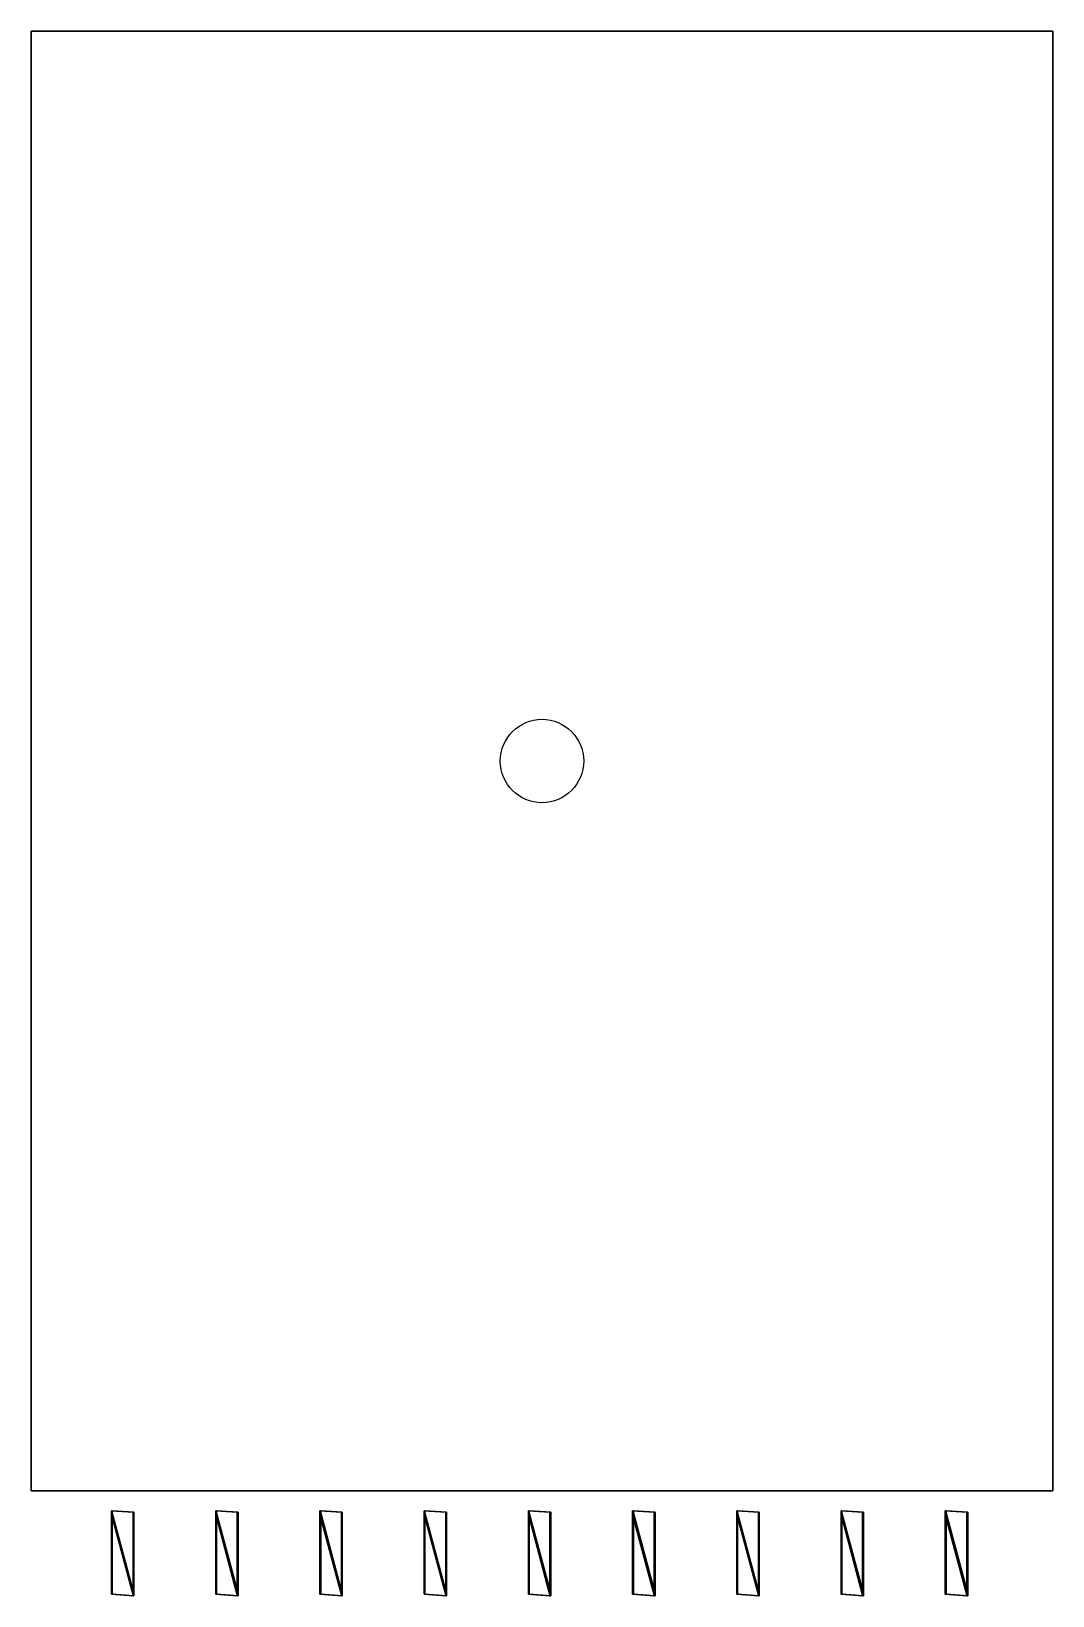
# Model space of a CAD drawing. Header units: metres. Extents: x -16.4 to 2.5, y -1.6 to 7.
# Drawn here: x -2.45 to 2.45, y -0.5 to 7 of the extents above; entities outside this region: 1.
import ezdxf

# ---------------------------------------------------------------- set-up
doc = ezdxf.new("R2010")
doc.units = ezdxf.units.M

msp = doc.modelspace()

# ---------------------------------------------------------------- linework, layer by layer
at = {"layer": 'Fixed Shading', "color": 9}
for points in [[(-2.06142, -0.0967, -1.43708), (-2.06529, -0.49666, -1.44302), (-2.06142, -0.49664, -1.44406)], [(-2.06142, -0.49664, -1.44406), (-2.06529, -0.49666, -1.44302), (-2.06142, -0.0967, -1.43708)], [(-1.9579, -0.10345, -1.05077), (-2.06529, -0.09672, -1.43604), (-2.06142, -0.0967, -1.43708)], [(-2.06142, -0.0967, -1.43708), (-2.06529, -0.09672, -1.43604), (-1.9579, -0.10345, -1.05077)], [(-2.06142, -0.0967, -0.93708), (-2.06529, -0.49666, -0.94302), (-2.06142, -0.49664, -0.94406)], [(-2.06142, -0.49664, -0.94406), (-2.06529, -0.49666, -0.94302), (-2.06142, -0.0967, -0.93708)], [(-1.9579, -0.10345, -0.55077), (-2.06529, -0.09672, -0.93604), (-2.06142, -0.0967, -0.93708)], [(-2.06142, -0.0967, -0.93708), (-2.06529, -0.09672, -0.93604), (-1.9579, -0.10345, -0.55077)], [(-1.96176, -0.5034, -1.05671), (-2.06529, -0.49666, -1.44302), (-2.06529, -0.09672, -1.43604), (-1.96176, -0.10347, -1.04973)], [(-1.96176, -0.10347, -1.04973), (-2.06529, -0.09672, -1.43604), (-2.06529, -0.49666, -1.44302), (-1.96176, -0.5034, -1.05671)], [(-1.96176, -0.5034, -0.55671), (-2.06529, -0.49666, -0.94302), (-2.06529, -0.09672, -0.93604), (-1.96176, -0.10347, -0.54973)], [(-1.96176, -0.10347, -0.54973), (-2.06529, -0.09672, -0.93604), (-2.06529, -0.49666, -0.94302), (-1.96176, -0.5034, -0.55671)], [(-2.06142, -0.10594, -0.05336), (-2.06529, -0.11396, -0.45328), (-2.06142, -0.11292, -0.4533)], [(-2.06142, -0.11292, -0.4533), (-2.06529, -0.11396, -0.45328), (-2.06142, -0.10594, -0.05336)], [(-1.9579, -0.49225, -0.04661), (-2.06529, -0.10698, -0.05334), (-2.06142, -0.10594, -0.05336)], [(-2.06142, -0.10594, -0.05336), (-2.06529, -0.10698, -0.05334), (-1.9579, -0.49225, -0.04661)], [(-2.06142, -0.10594, 0.44664), (-2.06529, -0.11396, 0.04672), (-2.06142, -0.11292, 0.0467)], [(-2.06142, -0.11292, 0.0467), (-2.06529, -0.11396, 0.04672), (-2.06142, -0.10594, 0.44664)], [(-1.9579, -0.49225, 0.45339), (-2.06529, -0.10698, 0.44666), (-2.06142, -0.10594, 0.44664)], [(-2.06142, -0.10594, 0.44664), (-2.06529, -0.10698, 0.44666), (-1.9579, -0.49225, 0.45339)], [(-2.06142, -0.10594, 0.94664), (-2.06529, -0.11396, 0.54672), (-2.06142, -0.11292, 0.5467)], [(-2.06142, -0.11292, 0.5467), (-2.06529, -0.11396, 0.54672), (-2.06142, -0.10594, 0.94664)], [(-1.9579, -0.49225, 0.95339), (-2.06529, -0.10698, 0.94666), (-2.06142, -0.10594, 0.94664)], [(-2.06142, -0.10594, 0.94664), (-2.06529, -0.10698, 0.94666), (-1.9579, -0.49225, 0.95339)], [(-2.06142, -0.10594, 1.44664), (-2.06529, -0.11396, 1.04672), (-2.06142, -0.11292, 1.0467)], [(-2.06142, -0.11292, 1.0467), (-2.06529, -0.11396, 1.04672), (-2.06142, -0.10594, 1.44664)], [(-1.9579, -0.49225, 1.45339), (-2.06529, -0.10698, 1.44666), (-2.06142, -0.10594, 1.44664)], [(-2.06142, -0.10594, 1.44664), (-2.06529, -0.10698, 1.44666), (-1.9579, -0.49225, 1.45339)], [(-1.96176, -0.50027, -0.44653), (-2.06529, -0.11396, -0.45328), (-2.06529, -0.10698, -0.05334), (-1.96176, -0.49329, -0.0466)], [(-1.96176, -0.49329, -0.0466), (-2.06529, -0.10698, -0.05334), (-2.06529, -0.11396, -0.45328), (-1.96176, -0.50027, -0.44653)], [(-1.96176, -0.50027, 0.05347), (-2.06529, -0.11396, 0.04672), (-2.06529, -0.10698, 0.44666), (-1.96176, -0.49329, 0.4534)], [(-1.96176, -0.49329, 0.4534), (-2.06529, -0.10698, 0.44666), (-2.06529, -0.11396, 0.04672), (-1.96176, -0.50027, 0.05347)], [(-1.96176, -0.50027, 0.55347), (-2.06529, -0.11396, 0.54672), (-2.06529, -0.10698, 0.94666), (-1.96176, -0.49329, 0.9534)], [(-1.96176, -0.49329, 0.9534), (-2.06529, -0.10698, 0.94666), (-2.06529, -0.11396, 0.54672), (-1.96176, -0.50027, 0.55347)], [(-1.96176, -0.50027, 1.05347), (-2.06529, -0.11396, 1.04672), (-2.06529, -0.10698, 1.44666), (-1.96176, -0.49329, 1.4534)], [(-1.96176, -0.49329, 1.4534), (-2.06529, -0.10698, 1.44666), (-2.06529, -0.11396, 1.04672), (-1.96176, -0.50027, 1.05347)], [(-1.9579, -0.10345, -1.05077), (-2.06142, -0.0967, -1.43708), (-2.06142, -0.49664, -1.44406), (-1.9579, -0.50339, -1.05775)], [(-1.9579, -0.50339, -1.05775), (-2.06142, -0.49664, -1.44406), (-2.06142, -0.0967, -1.43708), (-1.9579, -0.10345, -1.05077)], [(-1.9579, -0.10345, -0.55077), (-2.06142, -0.0967, -0.93708), (-2.06142, -0.49664, -0.94406), (-1.9579, -0.50339, -0.55775)], [(-1.9579, -0.50339, -0.55775), (-2.06142, -0.49664, -0.94406), (-2.06142, -0.0967, -0.93708), (-1.9579, -0.10345, -0.55077)], [(-1.9579, -0.49225, -0.04661), (-2.06142, -0.10594, -0.05336), (-2.06142, -0.11292, -0.4533), (-1.9579, -0.49923, -0.44655)], [(-1.9579, -0.49923, -0.44655), (-2.06142, -0.11292, -0.4533), (-2.06142, -0.10594, -0.05336), (-1.9579, -0.49225, -0.04661)], [(-1.9579, -0.49225, 0.45339), (-2.06142, -0.10594, 0.44664), (-2.06142, -0.11292, 0.0467), (-1.9579, -0.49923, 0.05345)], [(-1.9579, -0.49923, 0.05345), (-2.06142, -0.11292, 0.0467), (-2.06142, -0.10594, 0.44664), (-1.9579, -0.49225, 0.45339)], [(-1.9579, -0.49225, 0.95339), (-2.06142, -0.10594, 0.94664), (-2.06142, -0.11292, 0.5467), (-1.9579, -0.49923, 0.55345)], [(-1.9579, -0.49923, 0.55345), (-2.06142, -0.11292, 0.5467), (-2.06142, -0.10594, 0.94664), (-1.9579, -0.49225, 0.95339)], [(-1.9579, -0.49225, 1.45339), (-2.06142, -0.10594, 1.44664), (-2.06142, -0.11292, 1.0467), (-1.9579, -0.49923, 1.05345)], [(-1.9579, -0.49923, 1.05345), (-2.06142, -0.11292, 1.0467), (-2.06142, -0.10594, 1.44664), (-1.9579, -0.49225, 1.45339)], [(-2.06142, -0.11292, -0.4533), (-1.96176, -0.50027, -0.44653), (-1.9579, -0.49923, -0.44655)], [(-1.9579, -0.49923, -0.44655), (-1.96176, -0.50027, -0.44653), (-2.06142, -0.11292, -0.4533)], [(-2.06142, -0.11292, 0.0467), (-1.96176, -0.50027, 0.05347), (-1.9579, -0.49923, 0.05345)], [(-1.9579, -0.49923, 0.05345), (-1.96176, -0.50027, 0.05347), (-2.06142, -0.11292, 0.0467)], [(-2.06142, -0.11292, 0.5467), (-1.96176, -0.50027, 0.55347), (-1.9579, -0.49923, 0.55345)], [(-1.9579, -0.49923, 0.55345), (-1.96176, -0.50027, 0.55347), (-2.06142, -0.11292, 0.5467)], [(-2.06142, -0.11292, 1.0467), (-1.96176, -0.50027, 1.05347), (-1.9579, -0.49923, 1.05345)], [(-1.9579, -0.49923, 1.05345), (-1.96176, -0.50027, 1.05347), (-2.06142, -0.11292, 1.0467)], [(-1.9579, -0.50339, -1.05775), (-1.96176, -0.10347, -1.04973), (-1.9579, -0.10345, -1.05077)], [(-1.9579, -0.10345, -1.05077), (-1.96176, -0.10347, -1.04973), (-1.9579, -0.50339, -1.05775)], [(-1.9579, -0.50339, -0.55775), (-1.96176, -0.10347, -0.54973), (-1.9579, -0.10345, -0.55077)], [(-1.9579, -0.10345, -0.55077), (-1.96176, -0.10347, -0.54973), (-1.9579, -0.50339, -0.55775)], [(-1.56142, -0.0967, -1.43708), (-1.56529, -0.49666, -1.44302), (-1.56142, -0.49664, -1.44406)], [(-1.56142, -0.49664, -1.44406), (-1.56529, -0.49666, -1.44302), (-1.56142, -0.0967, -1.43708)], [(-1.4579, -0.10345, -1.05077), (-1.56529, -0.09672, -1.43604), (-1.56142, -0.0967, -1.43708)], [(-1.56142, -0.0967, -1.43708), (-1.56529, -0.09672, -1.43604), (-1.4579, -0.10345, -1.05077)], [(-1.56142, -0.0967, -0.93708), (-1.56529, -0.49666, -0.94302), (-1.56142, -0.49664, -0.94406)], [(-1.56142, -0.49664, -0.94406), (-1.56529, -0.49666, -0.94302), (-1.56142, -0.0967, -0.93708)], [(-1.4579, -0.10345, -0.55077), (-1.56529, -0.09672, -0.93604), (-1.56142, -0.0967, -0.93708)], [(-1.56142, -0.0967, -0.93708), (-1.56529, -0.09672, -0.93604), (-1.4579, -0.10345, -0.55077)], [(-1.46176, -0.5034, -1.05671), (-1.56529, -0.49666, -1.44302), (-1.56529, -0.09672, -1.43604), (-1.46176, -0.10347, -1.04973)], [(-1.46176, -0.10347, -1.04973), (-1.56529, -0.09672, -1.43604), (-1.56529, -0.49666, -1.44302), (-1.46176, -0.5034, -1.05671)], [(-1.46176, -0.5034, -0.55671), (-1.56529, -0.49666, -0.94302), (-1.56529, -0.09672, -0.93604), (-1.46176, -0.10347, -0.54973)], [(-1.46176, -0.10347, -0.54973), (-1.56529, -0.09672, -0.93604), (-1.56529, -0.49666, -0.94302), (-1.46176, -0.5034, -0.55671)], [(-1.56142, -0.10594, -0.05336), (-1.56529, -0.11396, -0.45328), (-1.56142, -0.11292, -0.4533)], [(-1.56142, -0.11292, -0.4533), (-1.56529, -0.11396, -0.45328), (-1.56142, -0.10594, -0.05336)], [(-1.4579, -0.49225, -0.04661), (-1.56529, -0.10698, -0.05334), (-1.56142, -0.10594, -0.05336)], [(-1.56142, -0.10594, -0.05336), (-1.56529, -0.10698, -0.05334), (-1.4579, -0.49225, -0.04661)], [(-1.56142, -0.10594, 0.44664), (-1.56529, -0.11396, 0.04672), (-1.56142, -0.11292, 0.0467)], [(-1.56142, -0.11292, 0.0467), (-1.56529, -0.11396, 0.04672), (-1.56142, -0.10594, 0.44664)], [(-1.4579, -0.49225, 0.45339), (-1.56529, -0.10698, 0.44666), (-1.56142, -0.10594, 0.44664)], [(-1.56142, -0.10594, 0.44664), (-1.56529, -0.10698, 0.44666), (-1.4579, -0.49225, 0.45339)], [(-1.56142, -0.10594, 0.94664), (-1.56529, -0.11396, 0.54672), (-1.56142, -0.11292, 0.5467)], [(-1.56142, -0.11292, 0.5467), (-1.56529, -0.11396, 0.54672), (-1.56142, -0.10594, 0.94664)], [(-1.4579, -0.49225, 0.95339), (-1.56529, -0.10698, 0.94666), (-1.56142, -0.10594, 0.94664)], [(-1.56142, -0.10594, 0.94664), (-1.56529, -0.10698, 0.94666), (-1.4579, -0.49225, 0.95339)], [(-1.56142, -0.10594, 1.44664), (-1.56529, -0.11396, 1.04672), (-1.56142, -0.11292, 1.0467)], [(-1.56142, -0.11292, 1.0467), (-1.56529, -0.11396, 1.04672), (-1.56142, -0.10594, 1.44664)], [(-1.4579, -0.49225, 1.45339), (-1.56529, -0.10698, 1.44666), (-1.56142, -0.10594, 1.44664)], [(-1.56142, -0.10594, 1.44664), (-1.56529, -0.10698, 1.44666), (-1.4579, -0.49225, 1.45339)], [(-1.46176, -0.50027, -0.44653), (-1.56529, -0.11396, -0.45328), (-1.56529, -0.10698, -0.05334), (-1.46176, -0.49329, -0.0466)], [(-1.46176, -0.49329, -0.0466), (-1.56529, -0.10698, -0.05334), (-1.56529, -0.11396, -0.45328), (-1.46176, -0.50027, -0.44653)], [(-1.46176, -0.50027, 0.05347), (-1.56529, -0.11396, 0.04672), (-1.56529, -0.10698, 0.44666), (-1.46176, -0.49329, 0.4534)], [(-1.46176, -0.49329, 0.4534), (-1.56529, -0.10698, 0.44666), (-1.56529, -0.11396, 0.04672), (-1.46176, -0.50027, 0.05347)], [(-1.46176, -0.50027, 0.55347), (-1.56529, -0.11396, 0.54672), (-1.56529, -0.10698, 0.94666), (-1.46176, -0.49329, 0.9534)], [(-1.46176, -0.49329, 0.9534), (-1.56529, -0.10698, 0.94666), (-1.56529, -0.11396, 0.54672), (-1.46176, -0.50027, 0.55347)], [(-1.46176, -0.50027, 1.05347), (-1.56529, -0.11396, 1.04672), (-1.56529, -0.10698, 1.44666), (-1.46176, -0.49329, 1.4534)], [(-1.46176, -0.49329, 1.4534), (-1.56529, -0.10698, 1.44666), (-1.56529, -0.11396, 1.04672), (-1.46176, -0.50027, 1.05347)], [(-1.4579, -0.10345, -1.05077), (-1.56142, -0.0967, -1.43708), (-1.56142, -0.49664, -1.44406), (-1.4579, -0.50339, -1.05775)], [(-1.4579, -0.50339, -1.05775), (-1.56142, -0.49664, -1.44406), (-1.56142, -0.0967, -1.43708), (-1.4579, -0.10345, -1.05077)], [(-1.4579, -0.10345, -0.55077), (-1.56142, -0.0967, -0.93708), (-1.56142, -0.49664, -0.94406), (-1.4579, -0.50339, -0.55775)], [(-1.4579, -0.50339, -0.55775), (-1.56142, -0.49664, -0.94406), (-1.56142, -0.0967, -0.93708), (-1.4579, -0.10345, -0.55077)], [(-1.4579, -0.49225, -0.04661), (-1.56142, -0.10594, -0.05336), (-1.56142, -0.11292, -0.4533), (-1.4579, -0.49923, -0.44655)], [(-1.4579, -0.49923, -0.44655), (-1.56142, -0.11292, -0.4533), (-1.56142, -0.10594, -0.05336), (-1.4579, -0.49225, -0.04661)], [(-1.4579, -0.49225, 0.45339), (-1.56142, -0.10594, 0.44664), (-1.56142, -0.11292, 0.0467), (-1.4579, -0.49923, 0.05345)], [(-1.4579, -0.49923, 0.05345), (-1.56142, -0.11292, 0.0467), (-1.56142, -0.10594, 0.44664), (-1.4579, -0.49225, 0.45339)], [(-1.4579, -0.49225, 0.95339), (-1.56142, -0.10594, 0.94664), (-1.56142, -0.11292, 0.5467), (-1.4579, -0.49923, 0.55345)], [(-1.4579, -0.49923, 0.55345), (-1.56142, -0.11292, 0.5467), (-1.56142, -0.10594, 0.94664), (-1.4579, -0.49225, 0.95339)], [(-1.4579, -0.49225, 1.45339), (-1.56142, -0.10594, 1.44664), (-1.56142, -0.11292, 1.0467), (-1.4579, -0.49923, 1.05345)], [(-1.4579, -0.49923, 1.05345), (-1.56142, -0.11292, 1.0467), (-1.56142, -0.10594, 1.44664), (-1.4579, -0.49225, 1.45339)], [(-1.56142, -0.11292, -0.4533), (-1.46176, -0.50027, -0.44653), (-1.4579, -0.49923, -0.44655)], [(-1.4579, -0.49923, -0.44655), (-1.46176, -0.50027, -0.44653), (-1.56142, -0.11292, -0.4533)], [(-1.56142, -0.11292, 0.0467), (-1.46176, -0.50027, 0.05347), (-1.4579, -0.49923, 0.05345)], [(-1.4579, -0.49923, 0.05345), (-1.46176, -0.50027, 0.05347), (-1.56142, -0.11292, 0.0467)], [(-1.56142, -0.11292, 0.5467), (-1.46176, -0.50027, 0.55347), (-1.4579, -0.49923, 0.55345)], [(-1.4579, -0.49923, 0.55345), (-1.46176, -0.50027, 0.55347), (-1.56142, -0.11292, 0.5467)], [(-1.56142, -0.11292, 1.0467), (-1.46176, -0.50027, 1.05347), (-1.4579, -0.49923, 1.05345)], [(-1.4579, -0.49923, 1.05345), (-1.46176, -0.50027, 1.05347), (-1.56142, -0.11292, 1.0467)], [(-1.4579, -0.50339, -1.05775), (-1.46176, -0.10347, -1.04973), (-1.4579, -0.10345, -1.05077)], [(-1.4579, -0.10345, -1.05077), (-1.46176, -0.10347, -1.04973), (-1.4579, -0.50339, -1.05775)], [(-1.4579, -0.50339, -0.55775), (-1.46176, -0.10347, -0.54973), (-1.4579, -0.10345, -0.55077)], [(-1.4579, -0.10345, -0.55077), (-1.46176, -0.10347, -0.54973), (-1.4579, -0.50339, -0.55775)], [(-1.06142, -0.0967, -1.43708), (-1.06529, -0.49666, -1.44302), (-1.06142, -0.49664, -1.44406)], [(-1.06142, -0.49664, -1.44406), (-1.06529, -0.49666, -1.44302), (-1.06142, -0.0967, -1.43708)], [(-0.9579, -0.10345, -1.05077), (-1.06529, -0.09672, -1.43604), (-1.06142, -0.0967, -1.43708)], [(-1.06142, -0.0967, -1.43708), (-1.06529, -0.09672, -1.43604), (-0.9579, -0.10345, -1.05077)], [(-1.06142, -0.0967, -0.93708), (-1.06529, -0.49666, -0.94302), (-1.06142, -0.49664, -0.94406)], [(-1.06142, -0.49664, -0.94406), (-1.06529, -0.49666, -0.94302), (-1.06142, -0.0967, -0.93708)], [(-0.9579, -0.10345, -0.55077), (-1.06529, -0.09672, -0.93604), (-1.06142, -0.0967, -0.93708)], [(-1.06142, -0.0967, -0.93708), (-1.06529, -0.09672, -0.93604), (-0.9579, -0.10345, -0.55077)], [(-0.96176, -0.5034, -1.05671), (-1.06529, -0.49666, -1.44302), (-1.06529, -0.09672, -1.43604), (-0.96176, -0.10347, -1.04973)], [(-0.96176, -0.10347, -1.04973), (-1.06529, -0.09672, -1.43604), (-1.06529, -0.49666, -1.44302), (-0.96176, -0.5034, -1.05671)], [(-0.96176, -0.5034, -0.55671), (-1.06529, -0.49666, -0.94302), (-1.06529, -0.09672, -0.93604), (-0.96176, -0.10347, -0.54973)], [(-0.96176, -0.10347, -0.54973), (-1.06529, -0.09672, -0.93604), (-1.06529, -0.49666, -0.94302), (-0.96176, -0.5034, -0.55671)], [(-1.06142, -0.10594, -0.05336), (-1.06529, -0.11396, -0.45328), (-1.06142, -0.11292, -0.4533)], [(-1.06142, -0.11292, -0.4533), (-1.06529, -0.11396, -0.45328), (-1.06142, -0.10594, -0.05336)], [(-0.9579, -0.49225, -0.04661), (-1.06529, -0.10698, -0.05334), (-1.06142, -0.10594, -0.05336)], [(-1.06142, -0.10594, -0.05336), (-1.06529, -0.10698, -0.05334), (-0.9579, -0.49225, -0.04661)], [(-1.06142, -0.10594, 0.44664), (-1.06529, -0.11396, 0.04672), (-1.06142, -0.11292, 0.0467)], [(-1.06142, -0.11292, 0.0467), (-1.06529, -0.11396, 0.04672), (-1.06142, -0.10594, 0.44664)], [(-0.9579, -0.49225, 0.45339), (-1.06529, -0.10698, 0.44666), (-1.06142, -0.10594, 0.44664)], [(-1.06142, -0.10594, 0.44664), (-1.06529, -0.10698, 0.44666), (-0.9579, -0.49225, 0.45339)], [(-1.06142, -0.10594, 0.94664), (-1.06529, -0.11396, 0.54672), (-1.06142, -0.11292, 0.5467)], [(-1.06142, -0.11292, 0.5467), (-1.06529, -0.11396, 0.54672), (-1.06142, -0.10594, 0.94664)], [(-0.9579, -0.49225, 0.95339), (-1.06529, -0.10698, 0.94666), (-1.06142, -0.10594, 0.94664)], [(-1.06142, -0.10594, 0.94664), (-1.06529, -0.10698, 0.94666), (-0.9579, -0.49225, 0.95339)], [(-1.06142, -0.10594, 1.44664), (-1.06529, -0.11396, 1.04672), (-1.06142, -0.11292, 1.0467)], [(-1.06142, -0.11292, 1.0467), (-1.06529, -0.11396, 1.04672), (-1.06142, -0.10594, 1.44664)], [(-0.9579, -0.49225, 1.45339), (-1.06529, -0.10698, 1.44666), (-1.06142, -0.10594, 1.44664)], [(-1.06142, -0.10594, 1.44664), (-1.06529, -0.10698, 1.44666), (-0.9579, -0.49225, 1.45339)], [(-0.96176, -0.50027, -0.44653), (-1.06529, -0.11396, -0.45328), (-1.06529, -0.10698, -0.05334), (-0.96176, -0.49329, -0.0466)], [(-0.96176, -0.49329, -0.0466), (-1.06529, -0.10698, -0.05334), (-1.06529, -0.11396, -0.45328), (-0.96176, -0.50027, -0.44653)], [(-0.96176, -0.50027, 0.05347), (-1.06529, -0.11396, 0.04672), (-1.06529, -0.10698, 0.44666), (-0.96176, -0.49329, 0.4534)], [(-0.96176, -0.49329, 0.4534), (-1.06529, -0.10698, 0.44666), (-1.06529, -0.11396, 0.04672), (-0.96176, -0.50027, 0.05347)], [(-0.96176, -0.50027, 0.55347), (-1.06529, -0.11396, 0.54672), (-1.06529, -0.10698, 0.94666), (-0.96176, -0.49329, 0.9534)], [(-0.96176, -0.49329, 0.9534), (-1.06529, -0.10698, 0.94666), (-1.06529, -0.11396, 0.54672), (-0.96176, -0.50027, 0.55347)], [(-0.96176, -0.50027, 1.05347), (-1.06529, -0.11396, 1.04672), (-1.06529, -0.10698, 1.44666), (-0.96176, -0.49329, 1.4534)], [(-0.96176, -0.49329, 1.4534), (-1.06529, -0.10698, 1.44666), (-1.06529, -0.11396, 1.04672), (-0.96176, -0.50027, 1.05347)], [(-0.9579, -0.10345, -1.05077), (-1.06142, -0.0967, -1.43708), (-1.06142, -0.49664, -1.44406), (-0.9579, -0.50339, -1.05775)], [(-0.9579, -0.50339, -1.05775), (-1.06142, -0.49664, -1.44406), (-1.06142, -0.0967, -1.43708), (-0.9579, -0.10345, -1.05077)], [(-0.9579, -0.10345, -0.55077), (-1.06142, -0.0967, -0.93708), (-1.06142, -0.49664, -0.94406), (-0.9579, -0.50339, -0.55775)], [(-0.9579, -0.50339, -0.55775), (-1.06142, -0.49664, -0.94406), (-1.06142, -0.0967, -0.93708), (-0.9579, -0.10345, -0.55077)], [(-0.9579, -0.49225, -0.04661), (-1.06142, -0.10594, -0.05336), (-1.06142, -0.11292, -0.4533), (-0.9579, -0.49923, -0.44655)], [(-0.9579, -0.49923, -0.44655), (-1.06142, -0.11292, -0.4533), (-1.06142, -0.10594, -0.05336), (-0.9579, -0.49225, -0.04661)], [(-0.9579, -0.49225, 0.45339), (-1.06142, -0.10594, 0.44664), (-1.06142, -0.11292, 0.0467), (-0.9579, -0.49923, 0.05345)], [(-0.9579, -0.49923, 0.05345), (-1.06142, -0.11292, 0.0467), (-1.06142, -0.10594, 0.44664), (-0.9579, -0.49225, 0.45339)], [(-0.9579, -0.49225, 0.95339), (-1.06142, -0.10594, 0.94664), (-1.06142, -0.11292, 0.5467), (-0.9579, -0.49923, 0.55345)], [(-0.9579, -0.49923, 0.55345), (-1.06142, -0.11292, 0.5467), (-1.06142, -0.10594, 0.94664), (-0.9579, -0.49225, 0.95339)], [(-0.9579, -0.49225, 1.45339), (-1.06142, -0.10594, 1.44664), (-1.06142, -0.11292, 1.0467), (-0.9579, -0.49923, 1.05345)], [(-0.9579, -0.49923, 1.05345), (-1.06142, -0.11292, 1.0467), (-1.06142, -0.10594, 1.44664), (-0.9579, -0.49225, 1.45339)], [(-1.06142, -0.11292, -0.4533), (-0.96176, -0.50027, -0.44653), (-0.9579, -0.49923, -0.44655)], [(-0.9579, -0.49923, -0.44655), (-0.96176, -0.50027, -0.44653), (-1.06142, -0.11292, -0.4533)], [(-1.06142, -0.11292, 0.0467), (-0.96176, -0.50027, 0.05347), (-0.9579, -0.49923, 0.05345)], [(-0.9579, -0.49923, 0.05345), (-0.96176, -0.50027, 0.05347), (-1.06142, -0.11292, 0.0467)], [(-1.06142, -0.11292, 0.5467), (-0.96176, -0.50027, 0.55347), (-0.9579, -0.49923, 0.55345)], [(-0.9579, -0.49923, 0.55345), (-0.96176, -0.50027, 0.55347), (-1.06142, -0.11292, 0.5467)], [(-1.06142, -0.11292, 1.0467), (-0.96176, -0.50027, 1.05347), (-0.9579, -0.49923, 1.05345)], [(-0.9579, -0.49923, 1.05345), (-0.96176, -0.50027, 1.05347), (-1.06142, -0.11292, 1.0467)], [(-0.9579, -0.50339, -1.05775), (-0.96176, -0.10347, -1.04973), (-0.9579, -0.10345, -1.05077)], [(-0.9579, -0.10345, -1.05077), (-0.96176, -0.10347, -1.04973), (-0.9579, -0.50339, -1.05775)], [(-0.9579, -0.50339, -0.55775), (-0.96176, -0.10347, -0.54973), (-0.9579, -0.10345, -0.55077)], [(-0.9579, -0.10345, -0.55077), (-0.96176, -0.10347, -0.54973), (-0.9579, -0.50339, -0.55775)], [(-0.56142, -0.0967, -1.43708), (-0.56529, -0.49666, -1.44302), (-0.56142, -0.49664, -1.44406)], [(-0.56142, -0.49664, -1.44406), (-0.56529, -0.49666, -1.44302), (-0.56142, -0.0967, -1.43708)], [(-0.4579, -0.10345, -1.05077), (-0.56529, -0.09672, -1.43604), (-0.56142, -0.0967, -1.43708)], [(-0.56142, -0.0967, -1.43708), (-0.56529, -0.09672, -1.43604), (-0.4579, -0.10345, -1.05077)], [(-0.56142, -0.0967, -0.93708), (-0.56529, -0.49666, -0.94302), (-0.56142, -0.49664, -0.94406)], [(-0.56142, -0.49664, -0.94406), (-0.56529, -0.49666, -0.94302), (-0.56142, -0.0967, -0.93708)], [(-0.4579, -0.10345, -0.55077), (-0.56529, -0.09672, -0.93604), (-0.56142, -0.0967, -0.93708)], [(-0.56142, -0.0967, -0.93708), (-0.56529, -0.09672, -0.93604), (-0.4579, -0.10345, -0.55077)], [(-0.46176, -0.5034, -1.05671), (-0.56529, -0.49666, -1.44302), (-0.56529, -0.09672, -1.43604), (-0.46176, -0.10347, -1.04973)], [(-0.46176, -0.10347, -1.04973), (-0.56529, -0.09672, -1.43604), (-0.56529, -0.49666, -1.44302), (-0.46176, -0.5034, -1.05671)], [(-0.46176, -0.5034, -0.55671), (-0.56529, -0.49666, -0.94302), (-0.56529, -0.09672, -0.93604), (-0.46176, -0.10347, -0.54973)], [(-0.46176, -0.10347, -0.54973), (-0.56529, -0.09672, -0.93604), (-0.56529, -0.49666, -0.94302), (-0.46176, -0.5034, -0.55671)], [(-0.56142, -0.10594, -0.05336), (-0.56529, -0.11396, -0.45328), (-0.56142, -0.11292, -0.4533)], [(-0.56142, -0.11292, -0.4533), (-0.56529, -0.11396, -0.45328), (-0.56142, -0.10594, -0.05336)], [(-0.4579, -0.49225, -0.04661), (-0.56529, -0.10698, -0.05334), (-0.56142, -0.10594, -0.05336)], [(-0.56142, -0.10594, -0.05336), (-0.56529, -0.10698, -0.05334), (-0.4579, -0.49225, -0.04661)], [(-0.56142, -0.10594, 0.44664), (-0.56529, -0.11396, 0.04672), (-0.56142, -0.11292, 0.0467)], [(-0.56142, -0.11292, 0.0467), (-0.56529, -0.11396, 0.04672), (-0.56142, -0.10594, 0.44664)], [(-0.4579, -0.49225, 0.45339), (-0.56529, -0.10698, 0.44666), (-0.56142, -0.10594, 0.44664)], [(-0.56142, -0.10594, 0.44664), (-0.56529, -0.10698, 0.44666), (-0.4579, -0.49225, 0.45339)], [(-0.56142, -0.10594, 0.94664), (-0.56529, -0.11396, 0.54672), (-0.56142, -0.11292, 0.5467)], [(-0.56142, -0.11292, 0.5467), (-0.56529, -0.11396, 0.54672), (-0.56142, -0.10594, 0.94664)], [(-0.4579, -0.49225, 0.95339), (-0.56529, -0.10698, 0.94666), (-0.56142, -0.10594, 0.94664)], [(-0.56142, -0.10594, 0.94664), (-0.56529, -0.10698, 0.94666), (-0.4579, -0.49225, 0.95339)], [(-0.56142, -0.10594, 1.44664), (-0.56529, -0.11396, 1.04672), (-0.56142, -0.11292, 1.0467)], [(-0.56142, -0.11292, 1.0467), (-0.56529, -0.11396, 1.04672), (-0.56142, -0.10594, 1.44664)], [(-0.4579, -0.49225, 1.45339), (-0.56529, -0.10698, 1.44666), (-0.56142, -0.10594, 1.44664)], [(-0.56142, -0.10594, 1.44664), (-0.56529, -0.10698, 1.44666), (-0.4579, -0.49225, 1.45339)], [(-0.46176, -0.50027, -0.44653), (-0.56529, -0.11396, -0.45328), (-0.56529, -0.10698, -0.05334), (-0.46176, -0.49329, -0.0466)], [(-0.46176, -0.49329, -0.0466), (-0.56529, -0.10698, -0.05334), (-0.56529, -0.11396, -0.45328), (-0.46176, -0.50027, -0.44653)], [(-0.46176, -0.50027, 0.05347), (-0.56529, -0.11396, 0.04672), (-0.56529, -0.10698, 0.44666), (-0.46176, -0.49329, 0.4534)], [(-0.46176, -0.49329, 0.4534), (-0.56529, -0.10698, 0.44666), (-0.56529, -0.11396, 0.04672), (-0.46176, -0.50027, 0.05347)], [(-0.46176, -0.50027, 0.55347), (-0.56529, -0.11396, 0.54672), (-0.56529, -0.10698, 0.94666), (-0.46176, -0.49329, 0.9534)], [(-0.46176, -0.49329, 0.9534), (-0.56529, -0.10698, 0.94666), (-0.56529, -0.11396, 0.54672), (-0.46176, -0.50027, 0.55347)], [(-0.46176, -0.50027, 1.05347), (-0.56529, -0.11396, 1.04672), (-0.56529, -0.10698, 1.44666), (-0.46176, -0.49329, 1.4534)], [(-0.46176, -0.49329, 1.4534), (-0.56529, -0.10698, 1.44666), (-0.56529, -0.11396, 1.04672), (-0.46176, -0.50027, 1.05347)], [(-0.4579, -0.10345, -1.05077), (-0.56142, -0.0967, -1.43708), (-0.56142, -0.49664, -1.44406), (-0.4579, -0.50339, -1.05775)], [(-0.4579, -0.50339, -1.05775), (-0.56142, -0.49664, -1.44406), (-0.56142, -0.0967, -1.43708), (-0.4579, -0.10345, -1.05077)], [(-0.4579, -0.10345, -0.55077), (-0.56142, -0.0967, -0.93708), (-0.56142, -0.49664, -0.94406), (-0.4579, -0.50339, -0.55775)], [(-0.4579, -0.50339, -0.55775), (-0.56142, -0.49664, -0.94406), (-0.56142, -0.0967, -0.93708), (-0.4579, -0.10345, -0.55077)], [(-0.4579, -0.49225, -0.04661), (-0.56142, -0.10594, -0.05336), (-0.56142, -0.11292, -0.4533), (-0.4579, -0.49923, -0.44655)], [(-0.4579, -0.49923, -0.44655), (-0.56142, -0.11292, -0.4533), (-0.56142, -0.10594, -0.05336), (-0.4579, -0.49225, -0.04661)], [(-0.4579, -0.49225, 0.45339), (-0.56142, -0.10594, 0.44664), (-0.56142, -0.11292, 0.0467), (-0.4579, -0.49923, 0.05345)], [(-0.4579, -0.49923, 0.05345), (-0.56142, -0.11292, 0.0467), (-0.56142, -0.10594, 0.44664), (-0.4579, -0.49225, 0.45339)], [(-0.4579, -0.49225, 0.95339), (-0.56142, -0.10594, 0.94664), (-0.56142, -0.11292, 0.5467), (-0.4579, -0.49923, 0.55345)], [(-0.4579, -0.49923, 0.55345), (-0.56142, -0.11292, 0.5467), (-0.56142, -0.10594, 0.94664), (-0.4579, -0.49225, 0.95339)], [(-0.4579, -0.49225, 1.45339), (-0.56142, -0.10594, 1.44664), (-0.56142, -0.11292, 1.0467), (-0.4579, -0.49923, 1.05345)], [(-0.4579, -0.49923, 1.05345), (-0.56142, -0.11292, 1.0467), (-0.56142, -0.10594, 1.44664), (-0.4579, -0.49225, 1.45339)], [(-0.56142, -0.11292, -0.4533), (-0.46176, -0.50027, -0.44653), (-0.4579, -0.49923, -0.44655)], [(-0.4579, -0.49923, -0.44655), (-0.46176, -0.50027, -0.44653), (-0.56142, -0.11292, -0.4533)], [(-0.56142, -0.11292, 0.0467), (-0.46176, -0.50027, 0.05347), (-0.4579, -0.49923, 0.05345)], [(-0.4579, -0.49923, 0.05345), (-0.46176, -0.50027, 0.05347), (-0.56142, -0.11292, 0.0467)], [(-0.56142, -0.11292, 0.5467), (-0.46176, -0.50027, 0.55347), (-0.4579, -0.49923, 0.55345)], [(-0.4579, -0.49923, 0.55345), (-0.46176, -0.50027, 0.55347), (-0.56142, -0.11292, 0.5467)], [(-0.56142, -0.11292, 1.0467), (-0.46176, -0.50027, 1.05347), (-0.4579, -0.49923, 1.05345)], [(-0.4579, -0.49923, 1.05345), (-0.46176, -0.50027, 1.05347), (-0.56142, -0.11292, 1.0467)], [(-0.4579, -0.50339, -1.05775), (-0.46176, -0.10347, -1.04973), (-0.4579, -0.10345, -1.05077)], [(-0.4579, -0.10345, -1.05077), (-0.46176, -0.10347, -1.04973), (-0.4579, -0.50339, -1.05775)], [(-0.4579, -0.50339, -0.55775), (-0.46176, -0.10347, -0.54973), (-0.4579, -0.10345, -0.55077)], [(-0.4579, -0.10345, -0.55077), (-0.46176, -0.10347, -0.54973), (-0.4579, -0.50339, -0.55775)], [(-0.06142, -0.0967, -1.43708), (-0.06529, -0.49666, -1.44302), (-0.06142, -0.49664, -1.44406)], [(-0.06142, -0.49664, -1.44406), (-0.06529, -0.49666, -1.44302), (-0.06142, -0.0967, -1.43708)], [(0.0421, -0.10345, -1.05077), (-0.06529, -0.09672, -1.43604), (-0.06142, -0.0967, -1.43708)], [(-0.06142, -0.0967, -1.43708), (-0.06529, -0.09672, -1.43604), (0.0421, -0.10345, -1.05077)], [(-0.06142, -0.0967, -0.93708), (-0.06529, -0.49666, -0.94302), (-0.06142, -0.49664, -0.94406)], [(-0.06142, -0.49664, -0.94406), (-0.06529, -0.49666, -0.94302), (-0.06142, -0.0967, -0.93708)], [(0.0421, -0.10345, -0.55077), (-0.06529, -0.09672, -0.93604), (-0.06142, -0.0967, -0.93708)], [(-0.06142, -0.0967, -0.93708), (-0.06529, -0.09672, -0.93604), (0.0421, -0.10345, -0.55077)], [(0.03824, -0.5034, -1.05671), (-0.06529, -0.49666, -1.44302), (-0.06529, -0.09672, -1.43604), (0.03824, -0.10347, -1.04973)], [(0.03824, -0.10347, -1.04973), (-0.06529, -0.09672, -1.43604), (-0.06529, -0.49666, -1.44302), (0.03824, -0.5034, -1.05671)], [(0.03824, -0.5034, -0.55671), (-0.06529, -0.49666, -0.94302), (-0.06529, -0.09672, -0.93604), (0.03824, -0.10347, -0.54973)], [(0.03824, -0.10347, -0.54973), (-0.06529, -0.09672, -0.93604), (-0.06529, -0.49666, -0.94302), (0.03824, -0.5034, -0.55671)], [(-0.06142, -0.10594, -0.05336), (-0.06529, -0.11396, -0.45328), (-0.06142, -0.11292, -0.4533)], [(-0.06142, -0.11292, -0.4533), (-0.06529, -0.11396, -0.45328), (-0.06142, -0.10594, -0.05336)], [(0.0421, -0.49225, -0.04661), (-0.06529, -0.10698, -0.05334), (-0.06142, -0.10594, -0.05336)], [(-0.06142, -0.10594, -0.05336), (-0.06529, -0.10698, -0.05334), (0.0421, -0.49225, -0.04661)], [(-0.06142, -0.10594, 0.44664), (-0.06529, -0.11396, 0.04672), (-0.06142, -0.11292, 0.0467)], [(-0.06142, -0.11292, 0.0467), (-0.06529, -0.11396, 0.04672), (-0.06142, -0.10594, 0.44664)], [(0.0421, -0.49225, 0.45339), (-0.06529, -0.10698, 0.44666), (-0.06142, -0.10594, 0.44664)], [(-0.06142, -0.10594, 0.44664), (-0.06529, -0.10698, 0.44666), (0.0421, -0.49225, 0.45339)], [(-0.06142, -0.10594, 0.94664), (-0.06529, -0.11396, 0.54672), (-0.06142, -0.11292, 0.5467)], [(-0.06142, -0.11292, 0.5467), (-0.06529, -0.11396, 0.54672), (-0.06142, -0.10594, 0.94664)], [(0.0421, -0.49225, 0.95339), (-0.06529, -0.10698, 0.94666), (-0.06142, -0.10594, 0.94664)], [(-0.06142, -0.10594, 0.94664), (-0.06529, -0.10698, 0.94666), (0.0421, -0.49225, 0.95339)], [(-0.06142, -0.10594, 1.44664), (-0.06529, -0.11396, 1.04672), (-0.06142, -0.11292, 1.0467)], [(-0.06142, -0.11292, 1.0467), (-0.06529, -0.11396, 1.04672), (-0.06142, -0.10594, 1.44664)], [(0.0421, -0.49225, 1.45339), (-0.06529, -0.10698, 1.44666), (-0.06142, -0.10594, 1.44664)], [(-0.06142, -0.10594, 1.44664), (-0.06529, -0.10698, 1.44666), (0.0421, -0.49225, 1.45339)], [(0.03824, -0.50027, -0.44653), (-0.06529, -0.11396, -0.45328), (-0.06529, -0.10698, -0.05334), (0.03824, -0.49329, -0.0466)], [(0.03824, -0.49329, -0.0466), (-0.06529, -0.10698, -0.05334), (-0.06529, -0.11396, -0.45328), (0.03824, -0.50027, -0.44653)], [(0.03824, -0.50027, 0.05347), (-0.06529, -0.11396, 0.04672), (-0.06529, -0.10698, 0.44666), (0.03824, -0.49329, 0.4534)], [(0.03824, -0.49329, 0.4534), (-0.06529, -0.10698, 0.44666), (-0.06529, -0.11396, 0.04672), (0.03824, -0.50027, 0.05347)], [(0.03824, -0.50027, 0.55347), (-0.06529, -0.11396, 0.54672), (-0.06529, -0.10698, 0.94666), (0.03824, -0.49329, 0.9534)], [(0.03824, -0.49329, 0.9534), (-0.06529, -0.10698, 0.94666), (-0.06529, -0.11396, 0.54672), (0.03824, -0.50027, 0.55347)], [(0.03824, -0.50027, 1.05347), (-0.06529, -0.11396, 1.04672), (-0.06529, -0.10698, 1.44666), (0.03824, -0.49329, 1.4534)], [(0.03824, -0.49329, 1.4534), (-0.06529, -0.10698, 1.44666), (-0.06529, -0.11396, 1.04672), (0.03824, -0.50027, 1.05347)], [(0.0421, -0.10345, -1.05077), (-0.06142, -0.0967, -1.43708), (-0.06142, -0.49664, -1.44406), (0.0421, -0.50339, -1.05775)], [(0.0421, -0.50339, -1.05775), (-0.06142, -0.49664, -1.44406), (-0.06142, -0.0967, -1.43708), (0.0421, -0.10345, -1.05077)], [(0.0421, -0.10345, -0.55077), (-0.06142, -0.0967, -0.93708), (-0.06142, -0.49664, -0.94406), (0.0421, -0.50339, -0.55775)], [(0.0421, -0.50339, -0.55775), (-0.06142, -0.49664, -0.94406), (-0.06142, -0.0967, -0.93708), (0.0421, -0.10345, -0.55077)], [(0.0421, -0.49225, -0.04661), (-0.06142, -0.10594, -0.05336), (-0.06142, -0.11292, -0.4533), (0.0421, -0.49923, -0.44655)], [(0.0421, -0.49923, -0.44655), (-0.06142, -0.11292, -0.4533), (-0.06142, -0.10594, -0.05336), (0.0421, -0.49225, -0.04661)], [(0.0421, -0.49225, 0.45339), (-0.06142, -0.10594, 0.44664), (-0.06142, -0.11292, 0.0467), (0.0421, -0.49923, 0.05345)], [(0.0421, -0.49923, 0.05345), (-0.06142, -0.11292, 0.0467), (-0.06142, -0.10594, 0.44664), (0.0421, -0.49225, 0.45339)], [(0.0421, -0.49225, 0.95339), (-0.06142, -0.10594, 0.94664), (-0.06142, -0.11292, 0.5467), (0.0421, -0.49923, 0.55345)], [(0.0421, -0.49923, 0.55345), (-0.06142, -0.11292, 0.5467), (-0.06142, -0.10594, 0.94664), (0.0421, -0.49225, 0.95339)], [(0.0421, -0.49225, 1.45339), (-0.06142, -0.10594, 1.44664), (-0.06142, -0.11292, 1.0467), (0.0421, -0.49923, 1.05345)], [(0.0421, -0.49923, 1.05345), (-0.06142, -0.11292, 1.0467), (-0.06142, -0.10594, 1.44664), (0.0421, -0.49225, 1.45339)], [(-0.06142, -0.11292, -0.4533), (0.03824, -0.50027, -0.44653), (0.0421, -0.49923, -0.44655)], [(0.0421, -0.49923, -0.44655), (0.03824, -0.50027, -0.44653), (-0.06142, -0.11292, -0.4533)], [(-0.06142, -0.11292, 0.0467), (0.03824, -0.50027, 0.05347), (0.0421, -0.49923, 0.05345)], [(0.0421, -0.49923, 0.05345), (0.03824, -0.50027, 0.05347), (-0.06142, -0.11292, 0.0467)], [(-0.06142, -0.11292, 0.5467), (0.03824, -0.50027, 0.55347), (0.0421, -0.49923, 0.55345)], [(0.0421, -0.49923, 0.55345), (0.03824, -0.50027, 0.55347), (-0.06142, -0.11292, 0.5467)], [(-0.06142, -0.11292, 1.0467), (0.03824, -0.50027, 1.05347), (0.0421, -0.49923, 1.05345)], [(0.0421, -0.49923, 1.05345), (0.03824, -0.50027, 1.05347), (-0.06142, -0.11292, 1.0467)], [(0.0421, -0.50339, -1.05775), (0.03824, -0.10347, -1.04973), (0.0421, -0.10345, -1.05077)], [(0.0421, -0.10345, -1.05077), (0.03824, -0.10347, -1.04973), (0.0421, -0.50339, -1.05775)], [(0.0421, -0.50339, -0.55775), (0.03824, -0.10347, -0.54973), (0.0421, -0.10345, -0.55077)], [(0.0421, -0.10345, -0.55077), (0.03824, -0.10347, -0.54973), (0.0421, -0.50339, -0.55775)], [(0.43858, -0.0967, -1.43708), (0.43471, -0.49666, -1.44302), (0.43858, -0.49664, -1.44406)], [(0.43858, -0.49664, -1.44406), (0.43471, -0.49666, -1.44302), (0.43858, -0.0967, -1.43708)], [(0.5421, -0.10345, -1.05077), (0.43471, -0.09672, -1.43604), (0.43858, -0.0967, -1.43708)], [(0.43858, -0.0967, -1.43708), (0.43471, -0.09672, -1.43604), (0.5421, -0.10345, -1.05077)], [(0.43858, -0.0967, -0.93708), (0.43471, -0.49666, -0.94302), (0.43858, -0.49664, -0.94406)], [(0.43858, -0.49664, -0.94406), (0.43471, -0.49666, -0.94302), (0.43858, -0.0967, -0.93708)], [(0.5421, -0.10345, -0.55077), (0.43471, -0.09672, -0.93604), (0.43858, -0.0967, -0.93708)], [(0.43858, -0.0967, -0.93708), (0.43471, -0.09672, -0.93604), (0.5421, -0.10345, -0.55077)], [(0.53824, -0.5034, -1.05671), (0.43471, -0.49666, -1.44302), (0.43471, -0.09672, -1.43604), (0.53824, -0.10347, -1.04973)], [(0.53824, -0.10347, -1.04973), (0.43471, -0.09672, -1.43604), (0.43471, -0.49666, -1.44302), (0.53824, -0.5034, -1.05671)], [(0.53824, -0.5034, -0.55671), (0.43471, -0.49666, -0.94302), (0.43471, -0.09672, -0.93604), (0.53824, -0.10347, -0.54973)], [(0.53824, -0.10347, -0.54973), (0.43471, -0.09672, -0.93604), (0.43471, -0.49666, -0.94302), (0.53824, -0.5034, -0.55671)], [(0.43858, -0.10594, -0.05336), (0.43471, -0.11396, -0.45328), (0.43858, -0.11292, -0.4533)], [(0.43858, -0.11292, -0.4533), (0.43471, -0.11396, -0.45328), (0.43858, -0.10594, -0.05336)], [(0.5421, -0.49225, -0.04661), (0.43471, -0.10698, -0.05334), (0.43858, -0.10594, -0.05336)], [(0.43858, -0.10594, -0.05336), (0.43471, -0.10698, -0.05334), (0.5421, -0.49225, -0.04661)], [(0.43858, -0.10594, 0.44664), (0.43471, -0.11396, 0.04672), (0.43858, -0.11292, 0.0467)], [(0.43858, -0.11292, 0.0467), (0.43471, -0.11396, 0.04672), (0.43858, -0.10594, 0.44664)], [(0.5421, -0.49225, 0.45339), (0.43471, -0.10698, 0.44666), (0.43858, -0.10594, 0.44664)], [(0.43858, -0.10594, 0.44664), (0.43471, -0.10698, 0.44666), (0.5421, -0.49225, 0.45339)], [(0.43858, -0.10594, 0.94664), (0.43471, -0.11396, 0.54672), (0.43858, -0.11292, 0.5467)], [(0.43858, -0.11292, 0.5467), (0.43471, -0.11396, 0.54672), (0.43858, -0.10594, 0.94664)], [(0.5421, -0.49225, 0.95339), (0.43471, -0.10698, 0.94666), (0.43858, -0.10594, 0.94664)], [(0.43858, -0.10594, 0.94664), (0.43471, -0.10698, 0.94666), (0.5421, -0.49225, 0.95339)], [(0.43858, -0.10594, 1.44664), (0.43471, -0.11396, 1.04672), (0.43858, -0.11292, 1.0467)], [(0.43858, -0.11292, 1.0467), (0.43471, -0.11396, 1.04672), (0.43858, -0.10594, 1.44664)], [(0.5421, -0.49225, 1.45339), (0.43471, -0.10698, 1.44666), (0.43858, -0.10594, 1.44664)], [(0.43858, -0.10594, 1.44664), (0.43471, -0.10698, 1.44666), (0.5421, -0.49225, 1.45339)], [(0.53824, -0.50027, -0.44653), (0.43471, -0.11396, -0.45328), (0.43471, -0.10698, -0.05334), (0.53824, -0.49329, -0.0466)], [(0.53824, -0.49329, -0.0466), (0.43471, -0.10698, -0.05334), (0.43471, -0.11396, -0.45328), (0.53824, -0.50027, -0.44653)], [(0.53824, -0.50027, 0.05347), (0.43471, -0.11396, 0.04672), (0.43471, -0.10698, 0.44666), (0.53824, -0.49329, 0.4534)], [(0.53824, -0.49329, 0.4534), (0.43471, -0.10698, 0.44666), (0.43471, -0.11396, 0.04672), (0.53824, -0.50027, 0.05347)], [(0.53824, -0.50027, 0.55347), (0.43471, -0.11396, 0.54672), (0.43471, -0.10698, 0.94666), (0.53824, -0.49329, 0.9534)], [(0.53824, -0.49329, 0.9534), (0.43471, -0.10698, 0.94666), (0.43471, -0.11396, 0.54672), (0.53824, -0.50027, 0.55347)], [(0.53824, -0.50027, 1.05347), (0.43471, -0.11396, 1.04672), (0.43471, -0.10698, 1.44666), (0.53824, -0.49329, 1.4534)], [(0.53824, -0.49329, 1.4534), (0.43471, -0.10698, 1.44666), (0.43471, -0.11396, 1.04672), (0.53824, -0.50027, 1.05347)], [(0.5421, -0.10345, -1.05077), (0.43858, -0.0967, -1.43708), (0.43858, -0.49664, -1.44406), (0.5421, -0.50339, -1.05775)], [(0.5421, -0.50339, -1.05775), (0.43858, -0.49664, -1.44406), (0.43858, -0.0967, -1.43708), (0.5421, -0.10345, -1.05077)], [(0.5421, -0.10345, -0.55077), (0.43858, -0.0967, -0.93708), (0.43858, -0.49664, -0.94406), (0.5421, -0.50339, -0.55775)], [(0.5421, -0.50339, -0.55775), (0.43858, -0.49664, -0.94406), (0.43858, -0.0967, -0.93708), (0.5421, -0.10345, -0.55077)], [(0.5421, -0.49225, -0.04661), (0.43858, -0.10594, -0.05336), (0.43858, -0.11292, -0.4533), (0.5421, -0.49923, -0.44655)], [(0.5421, -0.49923, -0.44655), (0.43858, -0.11292, -0.4533), (0.43858, -0.10594, -0.05336), (0.5421, -0.49225, -0.04661)], [(0.5421, -0.49225, 0.45339), (0.43858, -0.10594, 0.44664), (0.43858, -0.11292, 0.0467), (0.5421, -0.49923, 0.05345)], [(0.5421, -0.49923, 0.05345), (0.43858, -0.11292, 0.0467), (0.43858, -0.10594, 0.44664), (0.5421, -0.49225, 0.45339)], [(0.5421, -0.49225, 0.95339), (0.43858, -0.10594, 0.94664), (0.43858, -0.11292, 0.5467), (0.5421, -0.49923, 0.55345)], [(0.5421, -0.49923, 0.55345), (0.43858, -0.11292, 0.5467), (0.43858, -0.10594, 0.94664), (0.5421, -0.49225, 0.95339)], [(0.5421, -0.49225, 1.45339), (0.43858, -0.10594, 1.44664), (0.43858, -0.11292, 1.0467), (0.5421, -0.49923, 1.05345)], [(0.5421, -0.49923, 1.05345), (0.43858, -0.11292, 1.0467), (0.43858, -0.10594, 1.44664), (0.5421, -0.49225, 1.45339)], [(0.43858, -0.11292, -0.4533), (0.53824, -0.50027, -0.44653), (0.5421, -0.49923, -0.44655)], [(0.5421, -0.49923, -0.44655), (0.53824, -0.50027, -0.44653), (0.43858, -0.11292, -0.4533)], [(0.43858, -0.11292, 0.0467), (0.53824, -0.50027, 0.05347), (0.5421, -0.49923, 0.05345)], [(0.5421, -0.49923, 0.05345), (0.53824, -0.50027, 0.05347), (0.43858, -0.11292, 0.0467)], [(0.43858, -0.11292, 0.5467), (0.53824, -0.50027, 0.55347), (0.5421, -0.49923, 0.55345)], [(0.5421, -0.49923, 0.55345), (0.53824, -0.50027, 0.55347), (0.43858, -0.11292, 0.5467)], [(0.43858, -0.11292, 1.0467), (0.53824, -0.50027, 1.05347), (0.5421, -0.49923, 1.05345)], [(0.5421, -0.49923, 1.05345), (0.53824, -0.50027, 1.05347), (0.43858, -0.11292, 1.0467)], [(0.5421, -0.50339, -1.05775), (0.53824, -0.10347, -1.04973), (0.5421, -0.10345, -1.05077)], [(0.5421, -0.10345, -1.05077), (0.53824, -0.10347, -1.04973), (0.5421, -0.50339, -1.05775)], [(0.5421, -0.50339, -0.55775), (0.53824, -0.10347, -0.54973), (0.5421, -0.10345, -0.55077)], [(0.5421, -0.10345, -0.55077), (0.53824, -0.10347, -0.54973), (0.5421, -0.50339, -0.55775)], [(0.93858, -0.0967, -1.43708), (0.93471, -0.49666, -1.44302), (0.93858, -0.49664, -1.44406)], [(0.93858, -0.49664, -1.44406), (0.93471, -0.49666, -1.44302), (0.93858, -0.0967, -1.43708)], [(1.0421, -0.10345, -1.05077), (0.93471, -0.09672, -1.43604), (0.93858, -0.0967, -1.43708)], [(0.93858, -0.0967, -1.43708), (0.93471, -0.09672, -1.43604), (1.0421, -0.10345, -1.05077)], [(0.93858, -0.0967, -0.93708), (0.93471, -0.49666, -0.94302), (0.93858, -0.49664, -0.94406)], [(0.93858, -0.49664, -0.94406), (0.93471, -0.49666, -0.94302), (0.93858, -0.0967, -0.93708)], [(1.0421, -0.10345, -0.55077), (0.93471, -0.09672, -0.93604), (0.93858, -0.0967, -0.93708)], [(0.93858, -0.0967, -0.93708), (0.93471, -0.09672, -0.93604), (1.0421, -0.10345, -0.55077)], [(1.03824, -0.5034, -1.05671), (0.93471, -0.49666, -1.44302), (0.93471, -0.09672, -1.43604), (1.03824, -0.10347, -1.04973)], [(1.03824, -0.10347, -1.04973), (0.93471, -0.09672, -1.43604), (0.93471, -0.49666, -1.44302), (1.03824, -0.5034, -1.05671)], [(1.03824, -0.5034, -0.55671), (0.93471, -0.49666, -0.94302), (0.93471, -0.09672, -0.93604), (1.03824, -0.10347, -0.54973)], [(1.03824, -0.10347, -0.54973), (0.93471, -0.09672, -0.93604), (0.93471, -0.49666, -0.94302), (1.03824, -0.5034, -0.55671)], [(0.93858, -0.10594, -0.05336), (0.93471, -0.11396, -0.45328), (0.93858, -0.11292, -0.4533)], [(0.93858, -0.11292, -0.4533), (0.93471, -0.11396, -0.45328), (0.93858, -0.10594, -0.05336)], [(1.0421, -0.49225, -0.04661), (0.93471, -0.10698, -0.05334), (0.93858, -0.10594, -0.05336)], [(0.93858, -0.10594, -0.05336), (0.93471, -0.10698, -0.05334), (1.0421, -0.49225, -0.04661)], [(0.93858, -0.10594, 0.44664), (0.93471, -0.11396, 0.04672), (0.93858, -0.11292, 0.0467)], [(0.93858, -0.11292, 0.0467), (0.93471, -0.11396, 0.04672), (0.93858, -0.10594, 0.44664)], [(1.0421, -0.49225, 0.45339), (0.93471, -0.10698, 0.44666), (0.93858, -0.10594, 0.44664)], [(0.93858, -0.10594, 0.44664), (0.93471, -0.10698, 0.44666), (1.0421, -0.49225, 0.45339)], [(0.93858, -0.10594, 0.94664), (0.93471, -0.11396, 0.54672), (0.93858, -0.11292, 0.5467)], [(0.93858, -0.11292, 0.5467), (0.93471, -0.11396, 0.54672), (0.93858, -0.10594, 0.94664)], [(1.0421, -0.49225, 0.95339), (0.93471, -0.10698, 0.94666), (0.93858, -0.10594, 0.94664)], [(0.93858, -0.10594, 0.94664), (0.93471, -0.10698, 0.94666), (1.0421, -0.49225, 0.95339)], [(0.93858, -0.10594, 1.44664), (0.93471, -0.11396, 1.04672), (0.93858, -0.11292, 1.0467)], [(0.93858, -0.11292, 1.0467), (0.93471, -0.11396, 1.04672), (0.93858, -0.10594, 1.44664)], [(1.0421, -0.49225, 1.45339), (0.93471, -0.10698, 1.44666), (0.93858, -0.10594, 1.44664)], [(0.93858, -0.10594, 1.44664), (0.93471, -0.10698, 1.44666), (1.0421, -0.49225, 1.45339)], [(1.03824, -0.50027, -0.44653), (0.93471, -0.11396, -0.45328), (0.93471, -0.10698, -0.05334), (1.03824, -0.49329, -0.0466)], [(1.03824, -0.49329, -0.0466), (0.93471, -0.10698, -0.05334), (0.93471, -0.11396, -0.45328), (1.03824, -0.50027, -0.44653)], [(1.03824, -0.50027, 0.05347), (0.93471, -0.11396, 0.04672), (0.93471, -0.10698, 0.44666), (1.03824, -0.49329, 0.4534)], [(1.03824, -0.49329, 0.4534), (0.93471, -0.10698, 0.44666), (0.93471, -0.11396, 0.04672), (1.03824, -0.50027, 0.05347)], [(1.03824, -0.50027, 0.55347), (0.93471, -0.11396, 0.54672), (0.93471, -0.10698, 0.94666), (1.03824, -0.49329, 0.9534)], [(1.03824, -0.49329, 0.9534), (0.93471, -0.10698, 0.94666), (0.93471, -0.11396, 0.54672), (1.03824, -0.50027, 0.55347)], [(1.03824, -0.50027, 1.05347), (0.93471, -0.11396, 1.04672), (0.93471, -0.10698, 1.44666), (1.03824, -0.49329, 1.4534)], [(1.03824, -0.49329, 1.4534), (0.93471, -0.10698, 1.44666), (0.93471, -0.11396, 1.04672), (1.03824, -0.50027, 1.05347)], [(1.0421, -0.10345, -1.05077), (0.93858, -0.0967, -1.43708), (0.93858, -0.49664, -1.44406), (1.0421, -0.50339, -1.05775)], [(1.0421, -0.50339, -1.05775), (0.93858, -0.49664, -1.44406), (0.93858, -0.0967, -1.43708), (1.0421, -0.10345, -1.05077)], [(1.0421, -0.10345, -0.55077), (0.93858, -0.0967, -0.93708), (0.93858, -0.49664, -0.94406), (1.0421, -0.50339, -0.55775)], [(1.0421, -0.50339, -0.55775), (0.93858, -0.49664, -0.94406), (0.93858, -0.0967, -0.93708), (1.0421, -0.10345, -0.55077)], [(1.0421, -0.49225, -0.04661), (0.93858, -0.10594, -0.05336), (0.93858, -0.11292, -0.4533), (1.0421, -0.49923, -0.44655)], [(1.0421, -0.49923, -0.44655), (0.93858, -0.11292, -0.4533), (0.93858, -0.10594, -0.05336), (1.0421, -0.49225, -0.04661)], [(1.0421, -0.49225, 0.45339), (0.93858, -0.10594, 0.44664), (0.93858, -0.11292, 0.0467), (1.0421, -0.49923, 0.05345)], [(1.0421, -0.49923, 0.05345), (0.93858, -0.11292, 0.0467), (0.93858, -0.10594, 0.44664), (1.0421, -0.49225, 0.45339)], [(1.0421, -0.49225, 0.95339), (0.93858, -0.10594, 0.94664), (0.93858, -0.11292, 0.5467), (1.0421, -0.49923, 0.55345)], [(1.0421, -0.49923, 0.55345), (0.93858, -0.11292, 0.5467), (0.93858, -0.10594, 0.94664), (1.0421, -0.49225, 0.95339)], [(1.0421, -0.49225, 1.45339), (0.93858, -0.10594, 1.44664), (0.93858, -0.11292, 1.0467), (1.0421, -0.49923, 1.05345)], [(1.0421, -0.49923, 1.05345), (0.93858, -0.11292, 1.0467), (0.93858, -0.10594, 1.44664), (1.0421, -0.49225, 1.45339)], [(0.93858, -0.11292, -0.4533), (1.03824, -0.50027, -0.44653), (1.0421, -0.49923, -0.44655)], [(1.0421, -0.49923, -0.44655), (1.03824, -0.50027, -0.44653), (0.93858, -0.11292, -0.4533)], [(0.93858, -0.11292, 0.0467), (1.03824, -0.50027, 0.05347), (1.0421, -0.49923, 0.05345)], [(1.0421, -0.49923, 0.05345), (1.03824, -0.50027, 0.05347), (0.93858, -0.11292, 0.0467)], [(0.93858, -0.11292, 0.5467), (1.03824, -0.50027, 0.55347), (1.0421, -0.49923, 0.55345)], [(1.0421, -0.49923, 0.55345), (1.03824, -0.50027, 0.55347), (0.93858, -0.11292, 0.5467)], [(0.93858, -0.11292, 1.0467), (1.03824, -0.50027, 1.05347), (1.0421, -0.49923, 1.05345)], [(1.0421, -0.49923, 1.05345), (1.03824, -0.50027, 1.05347), (0.93858, -0.11292, 1.0467)], [(1.0421, -0.50339, -1.05775), (1.03824, -0.10347, -1.04973), (1.0421, -0.10345, -1.05077)], [(1.0421, -0.10345, -1.05077), (1.03824, -0.10347, -1.04973), (1.0421, -0.50339, -1.05775)], [(1.0421, -0.50339, -0.55775), (1.03824, -0.10347, -0.54973), (1.0421, -0.10345, -0.55077)], [(1.0421, -0.10345, -0.55077), (1.03824, -0.10347, -0.54973), (1.0421, -0.50339, -0.55775)], [(1.43858, -0.0967, -1.43708), (1.43471, -0.49666, -1.44302), (1.43858, -0.49664, -1.44406)], [(1.43858, -0.49664, -1.44406), (1.43471, -0.49666, -1.44302), (1.43858, -0.0967, -1.43708)], [(1.5421, -0.10345, -1.05077), (1.43471, -0.09672, -1.43604), (1.43858, -0.0967, -1.43708)], [(1.43858, -0.0967, -1.43708), (1.43471, -0.09672, -1.43604), (1.5421, -0.10345, -1.05077)], [(1.43858, -0.0967, -0.93708), (1.43471, -0.49666, -0.94302), (1.43858, -0.49664, -0.94406)], [(1.43858, -0.49664, -0.94406), (1.43471, -0.49666, -0.94302), (1.43858, -0.0967, -0.93708)], [(1.5421, -0.10345, -0.55077), (1.43471, -0.09672, -0.93604), (1.43858, -0.0967, -0.93708)], [(1.43858, -0.0967, -0.93708), (1.43471, -0.09672, -0.93604), (1.5421, -0.10345, -0.55077)], [(1.53824, -0.5034, -1.05671), (1.43471, -0.49666, -1.44302), (1.43471, -0.09672, -1.43604), (1.53824, -0.10347, -1.04973)], [(1.53824, -0.10347, -1.04973), (1.43471, -0.09672, -1.43604), (1.43471, -0.49666, -1.44302), (1.53824, -0.5034, -1.05671)], [(1.53824, -0.5034, -0.55671), (1.43471, -0.49666, -0.94302), (1.43471, -0.09672, -0.93604), (1.53824, -0.10347, -0.54973)], [(1.53824, -0.10347, -0.54973), (1.43471, -0.09672, -0.93604), (1.43471, -0.49666, -0.94302), (1.53824, -0.5034, -0.55671)], [(1.43858, -0.10594, -0.05336), (1.43471, -0.11396, -0.45328), (1.43858, -0.11292, -0.4533)], [(1.43858, -0.11292, -0.4533), (1.43471, -0.11396, -0.45328), (1.43858, -0.10594, -0.05336)], [(1.5421, -0.49225, -0.04661), (1.43471, -0.10698, -0.05334), (1.43858, -0.10594, -0.05336)], [(1.43858, -0.10594, -0.05336), (1.43471, -0.10698, -0.05334), (1.5421, -0.49225, -0.04661)], [(1.43858, -0.10594, 0.44664), (1.43471, -0.11396, 0.04672), (1.43858, -0.11292, 0.0467)], [(1.43858, -0.11292, 0.0467), (1.43471, -0.11396, 0.04672), (1.43858, -0.10594, 0.44664)], [(1.5421, -0.49225, 0.45339), (1.43471, -0.10698, 0.44666), (1.43858, -0.10594, 0.44664)], [(1.43858, -0.10594, 0.44664), (1.43471, -0.10698, 0.44666), (1.5421, -0.49225, 0.45339)], [(1.43858, -0.10594, 0.94664), (1.43471, -0.11396, 0.54672), (1.43858, -0.11292, 0.5467)], [(1.43858, -0.11292, 0.5467), (1.43471, -0.11396, 0.54672), (1.43858, -0.10594, 0.94664)], [(1.5421, -0.49225, 0.95339), (1.43471, -0.10698, 0.94666), (1.43858, -0.10594, 0.94664)], [(1.43858, -0.10594, 0.94664), (1.43471, -0.10698, 0.94666), (1.5421, -0.49225, 0.95339)], [(1.43858, -0.10594, 1.44664), (1.43471, -0.11396, 1.04672), (1.43858, -0.11292, 1.0467)], [(1.43858, -0.11292, 1.0467), (1.43471, -0.11396, 1.04672), (1.43858, -0.10594, 1.44664)], [(1.5421, -0.49225, 1.45339), (1.43471, -0.10698, 1.44666), (1.43858, -0.10594, 1.44664)], [(1.43858, -0.10594, 1.44664), (1.43471, -0.10698, 1.44666), (1.5421, -0.49225, 1.45339)], [(1.53824, -0.50027, -0.44653), (1.43471, -0.11396, -0.45328), (1.43471, -0.10698, -0.05334), (1.53824, -0.49329, -0.0466)], [(1.53824, -0.49329, -0.0466), (1.43471, -0.10698, -0.05334), (1.43471, -0.11396, -0.45328), (1.53824, -0.50027, -0.44653)], [(1.53824, -0.50027, 0.05347), (1.43471, -0.11396, 0.04672), (1.43471, -0.10698, 0.44666), (1.53824, -0.49329, 0.4534)], [(1.53824, -0.49329, 0.4534), (1.43471, -0.10698, 0.44666), (1.43471, -0.11396, 0.04672), (1.53824, -0.50027, 0.05347)], [(1.53824, -0.50027, 0.55347), (1.43471, -0.11396, 0.54672), (1.43471, -0.10698, 0.94666), (1.53824, -0.49329, 0.9534)], [(1.53824, -0.49329, 0.9534), (1.43471, -0.10698, 0.94666), (1.43471, -0.11396, 0.54672), (1.53824, -0.50027, 0.55347)], [(1.53824, -0.50027, 1.05347), (1.43471, -0.11396, 1.04672), (1.43471, -0.10698, 1.44666), (1.53824, -0.49329, 1.4534)], [(1.53824, -0.49329, 1.4534), (1.43471, -0.10698, 1.44666), (1.43471, -0.11396, 1.04672), (1.53824, -0.50027, 1.05347)], [(1.5421, -0.10345, -1.05077), (1.43858, -0.0967, -1.43708), (1.43858, -0.49664, -1.44406), (1.5421, -0.50339, -1.05775)], [(1.5421, -0.50339, -1.05775), (1.43858, -0.49664, -1.44406), (1.43858, -0.0967, -1.43708), (1.5421, -0.10345, -1.05077)], [(1.5421, -0.10345, -0.55077), (1.43858, -0.0967, -0.93708), (1.43858, -0.49664, -0.94406), (1.5421, -0.50339, -0.55775)], [(1.5421, -0.50339, -0.55775), (1.43858, -0.49664, -0.94406), (1.43858, -0.0967, -0.93708), (1.5421, -0.10345, -0.55077)], [(1.5421, -0.49225, -0.04661), (1.43858, -0.10594, -0.05336), (1.43858, -0.11292, -0.4533), (1.5421, -0.49923, -0.44655)], [(1.5421, -0.49923, -0.44655), (1.43858, -0.11292, -0.4533), (1.43858, -0.10594, -0.05336), (1.5421, -0.49225, -0.04661)], [(1.5421, -0.49225, 0.45339), (1.43858, -0.10594, 0.44664), (1.43858, -0.11292, 0.0467), (1.5421, -0.49923, 0.05345)], [(1.5421, -0.49923, 0.05345), (1.43858, -0.11292, 0.0467), (1.43858, -0.10594, 0.44664), (1.5421, -0.49225, 0.45339)], [(1.5421, -0.49225, 0.95339), (1.43858, -0.10594, 0.94664), (1.43858, -0.11292, 0.5467), (1.5421, -0.49923, 0.55345)], [(1.5421, -0.49923, 0.55345), (1.43858, -0.11292, 0.5467), (1.43858, -0.10594, 0.94664), (1.5421, -0.49225, 0.95339)], [(1.5421, -0.49225, 1.45339), (1.43858, -0.10594, 1.44664), (1.43858, -0.11292, 1.0467), (1.5421, -0.49923, 1.05345)], [(1.5421, -0.49923, 1.05345), (1.43858, -0.11292, 1.0467), (1.43858, -0.10594, 1.44664), (1.5421, -0.49225, 1.45339)], [(1.43858, -0.11292, -0.4533), (1.53824, -0.50027, -0.44653), (1.5421, -0.49923, -0.44655)], [(1.5421, -0.49923, -0.44655), (1.53824, -0.50027, -0.44653), (1.43858, -0.11292, -0.4533)], [(1.43858, -0.11292, 0.0467), (1.53824, -0.50027, 0.05347), (1.5421, -0.49923, 0.05345)], [(1.5421, -0.49923, 0.05345), (1.53824, -0.50027, 0.05347), (1.43858, -0.11292, 0.0467)], [(1.43858, -0.11292, 0.5467), (1.53824, -0.50027, 0.55347), (1.5421, -0.49923, 0.55345)], [(1.5421, -0.49923, 0.55345), (1.53824, -0.50027, 0.55347), (1.43858, -0.11292, 0.5467)], [(1.43858, -0.11292, 1.0467), (1.53824, -0.50027, 1.05347), (1.5421, -0.49923, 1.05345)], [(1.5421, -0.49923, 1.05345), (1.53824, -0.50027, 1.05347), (1.43858, -0.11292, 1.0467)], [(1.5421, -0.50339, -1.05775), (1.53824, -0.10347, -1.04973), (1.5421, -0.10345, -1.05077)], [(1.5421, -0.10345, -1.05077), (1.53824, -0.10347, -1.04973), (1.5421, -0.50339, -1.05775)], [(1.5421, -0.50339, -0.55775), (1.53824, -0.10347, -0.54973), (1.5421, -0.10345, -0.55077)], [(1.5421, -0.10345, -0.55077), (1.53824, -0.10347, -0.54973), (1.5421, -0.50339, -0.55775)], [(1.93858, -0.0967, -1.43708), (1.93471, -0.49666, -1.44302), (1.93858, -0.49664, -1.44406)], [(1.93858, -0.49664, -1.44406), (1.93471, -0.49666, -1.44302), (1.93858, -0.0967, -1.43708)], [(2.0421, -0.10345, -1.05077), (1.93471, -0.09672, -1.43604), (1.93858, -0.0967, -1.43708)], [(1.93858, -0.0967, -1.43708), (1.93471, -0.09672, -1.43604), (2.0421, -0.10345, -1.05077)], [(1.93858, -0.0967, -0.93708), (1.93471, -0.49666, -0.94302), (1.93858, -0.49664, -0.94406)], [(1.93858, -0.49664, -0.94406), (1.93471, -0.49666, -0.94302), (1.93858, -0.0967, -0.93708)], [(2.0421, -0.10345, -0.55077), (1.93471, -0.09672, -0.93604), (1.93858, -0.0967, -0.93708)], [(1.93858, -0.0967, -0.93708), (1.93471, -0.09672, -0.93604), (2.0421, -0.10345, -0.55077)], [(2.03824, -0.5034, -1.05671), (1.93471, -0.49666, -1.44302), (1.93471, -0.09672, -1.43604), (2.03824, -0.10347, -1.04973)], [(2.03824, -0.10347, -1.04973), (1.93471, -0.09672, -1.43604), (1.93471, -0.49666, -1.44302), (2.03824, -0.5034, -1.05671)], [(2.03824, -0.5034, -0.55671), (1.93471, -0.49666, -0.94302), (1.93471, -0.09672, -0.93604), (2.03824, -0.10347, -0.54973)], [(2.03824, -0.10347, -0.54973), (1.93471, -0.09672, -0.93604), (1.93471, -0.49666, -0.94302), (2.03824, -0.5034, -0.55671)], [(1.93858, -0.10594, -0.05336), (1.93471, -0.11396, -0.45328), (1.93858, -0.11292, -0.4533)], [(1.93858, -0.11292, -0.4533), (1.93471, -0.11396, -0.45328), (1.93858, -0.10594, -0.05336)], [(2.0421, -0.49225, -0.04661), (1.93471, -0.10698, -0.05334), (1.93858, -0.10594, -0.05336)], [(1.93858, -0.10594, -0.05336), (1.93471, -0.10698, -0.05334), (2.0421, -0.49225, -0.04661)], [(1.93858, -0.10594, 0.44664), (1.93471, -0.11396, 0.04672), (1.93858, -0.11292, 0.0467)], [(1.93858, -0.11292, 0.0467), (1.93471, -0.11396, 0.04672), (1.93858, -0.10594, 0.44664)], [(2.0421, -0.49225, 0.45339), (1.93471, -0.10698, 0.44666), (1.93858, -0.10594, 0.44664)], [(1.93858, -0.10594, 0.44664), (1.93471, -0.10698, 0.44666), (2.0421, -0.49225, 0.45339)], [(1.93858, -0.10594, 0.94664), (1.93471, -0.11396, 0.54672), (1.93858, -0.11292, 0.5467)], [(1.93858, -0.11292, 0.5467), (1.93471, -0.11396, 0.54672), (1.93858, -0.10594, 0.94664)], [(2.0421, -0.49225, 0.95339), (1.93471, -0.10698, 0.94666), (1.93858, -0.10594, 0.94664)], [(1.93858, -0.10594, 0.94664), (1.93471, -0.10698, 0.94666), (2.0421, -0.49225, 0.95339)], [(1.93858, -0.10594, 1.44664), (1.93471, -0.11396, 1.04672), (1.93858, -0.11292, 1.0467)], [(1.93858, -0.11292, 1.0467), (1.93471, -0.11396, 1.04672), (1.93858, -0.10594, 1.44664)], [(2.0421, -0.49225, 1.45339), (1.93471, -0.10698, 1.44666), (1.93858, -0.10594, 1.44664)], [(1.93858, -0.10594, 1.44664), (1.93471, -0.10698, 1.44666), (2.0421, -0.49225, 1.45339)], [(2.03824, -0.50027, -0.44653), (1.93471, -0.11396, -0.45328), (1.93471, -0.10698, -0.05334), (2.03824, -0.49329, -0.0466)], [(2.03824, -0.49329, -0.0466), (1.93471, -0.10698, -0.05334), (1.93471, -0.11396, -0.45328), (2.03824, -0.50027, -0.44653)], [(2.03824, -0.50027, 0.05347), (1.93471, -0.11396, 0.04672), (1.93471, -0.10698, 0.44666), (2.03824, -0.49329, 0.4534)], [(2.03824, -0.49329, 0.4534), (1.93471, -0.10698, 0.44666), (1.93471, -0.11396, 0.04672), (2.03824, -0.50027, 0.05347)], [(2.03824, -0.50027, 0.55347), (1.93471, -0.11396, 0.54672), (1.93471, -0.10698, 0.94666), (2.03824, -0.49329, 0.9534)], [(2.03824, -0.49329, 0.9534), (1.93471, -0.10698, 0.94666), (1.93471, -0.11396, 0.54672), (2.03824, -0.50027, 0.55347)], [(2.03824, -0.50027, 1.05347), (1.93471, -0.11396, 1.04672), (1.93471, -0.10698, 1.44666), (2.03824, -0.49329, 1.4534)], [(2.03824, -0.49329, 1.4534), (1.93471, -0.10698, 1.44666), (1.93471, -0.11396, 1.04672), (2.03824, -0.50027, 1.05347)], [(2.0421, -0.10345, -1.05077), (1.93858, -0.0967, -1.43708), (1.93858, -0.49664, -1.44406), (2.0421, -0.50339, -1.05775)], [(2.0421, -0.50339, -1.05775), (1.93858, -0.49664, -1.44406), (1.93858, -0.0967, -1.43708), (2.0421, -0.10345, -1.05077)], [(2.0421, -0.10345, -0.55077), (1.93858, -0.0967, -0.93708), (1.93858, -0.49664, -0.94406), (2.0421, -0.50339, -0.55775)], [(2.0421, -0.50339, -0.55775), (1.93858, -0.49664, -0.94406), (1.93858, -0.0967, -0.93708), (2.0421, -0.10345, -0.55077)], [(2.0421, -0.49225, -0.04661), (1.93858, -0.10594, -0.05336), (1.93858, -0.11292, -0.4533), (2.0421, -0.49923, -0.44655)], [(2.0421, -0.49923, -0.44655), (1.93858, -0.11292, -0.4533), (1.93858, -0.10594, -0.05336), (2.0421, -0.49225, -0.04661)], [(2.0421, -0.49225, 0.45339), (1.93858, -0.10594, 0.44664), (1.93858, -0.11292, 0.0467), (2.0421, -0.49923, 0.05345)], [(2.0421, -0.49923, 0.05345), (1.93858, -0.11292, 0.0467), (1.93858, -0.10594, 0.44664), (2.0421, -0.49225, 0.45339)], [(2.0421, -0.49225, 0.95339), (1.93858, -0.10594, 0.94664), (1.93858, -0.11292, 0.5467), (2.0421, -0.49923, 0.55345)], [(2.0421, -0.49923, 0.55345), (1.93858, -0.11292, 0.5467), (1.93858, -0.10594, 0.94664), (2.0421, -0.49225, 0.95339)], [(2.0421, -0.49225, 1.45339), (1.93858, -0.10594, 1.44664), (1.93858, -0.11292, 1.0467), (2.0421, -0.49923, 1.05345)], [(2.0421, -0.49923, 1.05345), (1.93858, -0.11292, 1.0467), (1.93858, -0.10594, 1.44664), (2.0421, -0.49225, 1.45339)], [(1.93858, -0.11292, -0.4533), (2.03824, -0.50027, -0.44653), (2.0421, -0.49923, -0.44655)], [(2.0421, -0.49923, -0.44655), (2.03824, -0.50027, -0.44653), (1.93858, -0.11292, -0.4533)], [(1.93858, -0.11292, 0.0467), (2.03824, -0.50027, 0.05347), (2.0421, -0.49923, 0.05345)], [(2.0421, -0.49923, 0.05345), (2.03824, -0.50027, 0.05347), (1.93858, -0.11292, 0.0467)], [(1.93858, -0.11292, 0.5467), (2.03824, -0.50027, 0.55347), (2.0421, -0.49923, 0.55345)], [(2.0421, -0.49923, 0.55345), (2.03824, -0.50027, 0.55347), (1.93858, -0.11292, 0.5467)], [(1.93858, -0.11292, 1.0467), (2.03824, -0.50027, 1.05347), (2.0421, -0.49923, 1.05345)], [(2.0421, -0.49923, 1.05345), (2.03824, -0.50027, 1.05347), (1.93858, -0.11292, 1.0467)], [(2.0421, -0.50339, -1.05775), (2.03824, -0.10347, -1.04973), (2.0421, -0.10345, -1.05077)], [(2.0421, -0.10345, -1.05077), (2.03824, -0.10347, -1.04973), (2.0421, -0.50339, -1.05775)], [(2.0421, -0.50339, -0.55775), (2.03824, -0.10347, -0.54973), (2.0421, -0.10345, -0.55077)], [(2.0421, -0.10345, -0.55077), (2.03824, -0.10347, -0.54973), (2.0421, -0.50339, -0.55775)], [(-2.06142, -0.49664, -1.44406), (-1.96176, -0.5034, -1.05671), (-1.9579, -0.50339, -1.05775)], [(-1.9579, -0.50339, -1.05775), (-1.96176, -0.5034, -1.05671), (-2.06142, -0.49664, -1.44406)], [(-2.06142, -0.49664, -0.94406), (-1.96176, -0.5034, -0.55671), (-1.9579, -0.50339, -0.55775)], [(-1.9579, -0.50339, -0.55775), (-1.96176, -0.5034, -0.55671), (-2.06142, -0.49664, -0.94406)], [(-1.9579, -0.49923, -0.44655), (-1.96176, -0.49329, -0.0466), (-1.9579, -0.49225, -0.04661)], [(-1.9579, -0.49225, -0.04661), (-1.96176, -0.49329, -0.0466), (-1.9579, -0.49923, -0.44655)], [(-1.9579, -0.49923, 0.05345), (-1.96176, -0.49329, 0.4534), (-1.9579, -0.49225, 0.45339)], [(-1.9579, -0.49225, 0.45339), (-1.96176, -0.49329, 0.4534), (-1.9579, -0.49923, 0.05345)], [(-1.9579, -0.49923, 0.55345), (-1.96176, -0.49329, 0.9534), (-1.9579, -0.49225, 0.95339)], [(-1.9579, -0.49225, 0.95339), (-1.96176, -0.49329, 0.9534), (-1.9579, -0.49923, 0.55345)], [(-1.9579, -0.49923, 1.05345), (-1.96176, -0.49329, 1.4534), (-1.9579, -0.49225, 1.45339)], [(-1.9579, -0.49225, 1.45339), (-1.96176, -0.49329, 1.4534), (-1.9579, -0.49923, 1.05345)], [(-1.56142, -0.49664, -1.44406), (-1.46176, -0.5034, -1.05671), (-1.4579, -0.50339, -1.05775)], [(-1.4579, -0.50339, -1.05775), (-1.46176, -0.5034, -1.05671), (-1.56142, -0.49664, -1.44406)], [(-1.56142, -0.49664, -0.94406), (-1.46176, -0.5034, -0.55671), (-1.4579, -0.50339, -0.55775)], [(-1.4579, -0.50339, -0.55775), (-1.46176, -0.5034, -0.55671), (-1.56142, -0.49664, -0.94406)], [(-1.4579, -0.49923, -0.44655), (-1.46176, -0.49329, -0.0466), (-1.4579, -0.49225, -0.04661)], [(-1.4579, -0.49225, -0.04661), (-1.46176, -0.49329, -0.0466), (-1.4579, -0.49923, -0.44655)], [(-1.4579, -0.49923, 0.05345), (-1.46176, -0.49329, 0.4534), (-1.4579, -0.49225, 0.45339)], [(-1.4579, -0.49225, 0.45339), (-1.46176, -0.49329, 0.4534), (-1.4579, -0.49923, 0.05345)], [(-1.4579, -0.49923, 0.55345), (-1.46176, -0.49329, 0.9534), (-1.4579, -0.49225, 0.95339)], [(-1.4579, -0.49225, 0.95339), (-1.46176, -0.49329, 0.9534), (-1.4579, -0.49923, 0.55345)], [(-1.4579, -0.49923, 1.05345), (-1.46176, -0.49329, 1.4534), (-1.4579, -0.49225, 1.45339)], [(-1.4579, -0.49225, 1.45339), (-1.46176, -0.49329, 1.4534), (-1.4579, -0.49923, 1.05345)], [(-1.06142, -0.49664, -1.44406), (-0.96176, -0.5034, -1.05671), (-0.9579, -0.50339, -1.05775)], [(-0.9579, -0.50339, -1.05775), (-0.96176, -0.5034, -1.05671), (-1.06142, -0.49664, -1.44406)], [(-1.06142, -0.49664, -0.94406), (-0.96176, -0.5034, -0.55671), (-0.9579, -0.50339, -0.55775)], [(-0.9579, -0.50339, -0.55775), (-0.96176, -0.5034, -0.55671), (-1.06142, -0.49664, -0.94406)], [(-0.9579, -0.49923, -0.44655), (-0.96176, -0.49329, -0.0466), (-0.9579, -0.49225, -0.04661)], [(-0.9579, -0.49225, -0.04661), (-0.96176, -0.49329, -0.0466), (-0.9579, -0.49923, -0.44655)], [(-0.9579, -0.49923, 0.05345), (-0.96176, -0.49329, 0.4534), (-0.9579, -0.49225, 0.45339)], [(-0.9579, -0.49225, 0.45339), (-0.96176, -0.49329, 0.4534), (-0.9579, -0.49923, 0.05345)], [(-0.9579, -0.49923, 0.55345), (-0.96176, -0.49329, 0.9534), (-0.9579, -0.49225, 0.95339)], [(-0.9579, -0.49225, 0.95339), (-0.96176, -0.49329, 0.9534), (-0.9579, -0.49923, 0.55345)], [(-0.9579, -0.49923, 1.05345), (-0.96176, -0.49329, 1.4534), (-0.9579, -0.49225, 1.45339)], [(-0.9579, -0.49225, 1.45339), (-0.96176, -0.49329, 1.4534), (-0.9579, -0.49923, 1.05345)], [(-0.56142, -0.49664, -1.44406), (-0.46176, -0.5034, -1.05671), (-0.4579, -0.50339, -1.05775)], [(-0.4579, -0.50339, -1.05775), (-0.46176, -0.5034, -1.05671), (-0.56142, -0.49664, -1.44406)], [(-0.56142, -0.49664, -0.94406), (-0.46176, -0.5034, -0.55671), (-0.4579, -0.50339, -0.55775)], [(-0.4579, -0.50339, -0.55775), (-0.46176, -0.5034, -0.55671), (-0.56142, -0.49664, -0.94406)], [(-0.4579, -0.49923, -0.44655), (-0.46176, -0.49329, -0.0466), (-0.4579, -0.49225, -0.04661)], [(-0.4579, -0.49225, -0.04661), (-0.46176, -0.49329, -0.0466), (-0.4579, -0.49923, -0.44655)], [(-0.4579, -0.49923, 0.05345), (-0.46176, -0.49329, 0.4534), (-0.4579, -0.49225, 0.45339)], [(-0.4579, -0.49225, 0.45339), (-0.46176, -0.49329, 0.4534), (-0.4579, -0.49923, 0.05345)], [(-0.4579, -0.49923, 0.55345), (-0.46176, -0.49329, 0.9534), (-0.4579, -0.49225, 0.95339)], [(-0.4579, -0.49225, 0.95339), (-0.46176, -0.49329, 0.9534), (-0.4579, -0.49923, 0.55345)], [(-0.4579, -0.49923, 1.05345), (-0.46176, -0.49329, 1.4534), (-0.4579, -0.49225, 1.45339)], [(-0.4579, -0.49225, 1.45339), (-0.46176, -0.49329, 1.4534), (-0.4579, -0.49923, 1.05345)], [(-0.06142, -0.49664, -1.44406), (0.03824, -0.5034, -1.05671), (0.0421, -0.50339, -1.05775)], [(0.0421, -0.50339, -1.05775), (0.03824, -0.5034, -1.05671), (-0.06142, -0.49664, -1.44406)], [(-0.06142, -0.49664, -0.94406), (0.03824, -0.5034, -0.55671), (0.0421, -0.50339, -0.55775)], [(0.0421, -0.50339, -0.55775), (0.03824, -0.5034, -0.55671), (-0.06142, -0.49664, -0.94406)], [(0.0421, -0.49923, -0.44655), (0.03824, -0.49329, -0.0466), (0.0421, -0.49225, -0.04661)], [(0.0421, -0.49225, -0.04661), (0.03824, -0.49329, -0.0466), (0.0421, -0.49923, -0.44655)], [(0.0421, -0.49923, 0.05345), (0.03824, -0.49329, 0.4534), (0.0421, -0.49225, 0.45339)], [(0.0421, -0.49225, 0.45339), (0.03824, -0.49329, 0.4534), (0.0421, -0.49923, 0.05345)], [(0.0421, -0.49923, 0.55345), (0.03824, -0.49329, 0.9534), (0.0421, -0.49225, 0.95339)], [(0.0421, -0.49225, 0.95339), (0.03824, -0.49329, 0.9534), (0.0421, -0.49923, 0.55345)], [(0.0421, -0.49923, 1.05345), (0.03824, -0.49329, 1.4534), (0.0421, -0.49225, 1.45339)], [(0.0421, -0.49225, 1.45339), (0.03824, -0.49329, 1.4534), (0.0421, -0.49923, 1.05345)], [(0.43858, -0.49664, -1.44406), (0.53824, -0.5034, -1.05671), (0.5421, -0.50339, -1.05775)], [(0.5421, -0.50339, -1.05775), (0.53824, -0.5034, -1.05671), (0.43858, -0.49664, -1.44406)], [(0.43858, -0.49664, -0.94406), (0.53824, -0.5034, -0.55671), (0.5421, -0.50339, -0.55775)], [(0.5421, -0.50339, -0.55775), (0.53824, -0.5034, -0.55671), (0.43858, -0.49664, -0.94406)], [(0.5421, -0.49923, -0.44655), (0.53824, -0.49329, -0.0466), (0.5421, -0.49225, -0.04661)], [(0.5421, -0.49225, -0.04661), (0.53824, -0.49329, -0.0466), (0.5421, -0.49923, -0.44655)], [(0.5421, -0.49923, 0.05345), (0.53824, -0.49329, 0.4534), (0.5421, -0.49225, 0.45339)], [(0.5421, -0.49225, 0.45339), (0.53824, -0.49329, 0.4534), (0.5421, -0.49923, 0.05345)], [(0.5421, -0.49923, 0.55345), (0.53824, -0.49329, 0.9534), (0.5421, -0.49225, 0.95339)], [(0.5421, -0.49225, 0.95339), (0.53824, -0.49329, 0.9534), (0.5421, -0.49923, 0.55345)], [(0.5421, -0.49923, 1.05345), (0.53824, -0.49329, 1.4534), (0.5421, -0.49225, 1.45339)], [(0.5421, -0.49225, 1.45339), (0.53824, -0.49329, 1.4534), (0.5421, -0.49923, 1.05345)], [(0.93858, -0.49664, -1.44406), (1.03824, -0.5034, -1.05671), (1.0421, -0.50339, -1.05775)], [(1.0421, -0.50339, -1.05775), (1.03824, -0.5034, -1.05671), (0.93858, -0.49664, -1.44406)], [(0.93858, -0.49664, -0.94406), (1.03824, -0.5034, -0.55671), (1.0421, -0.50339, -0.55775)], [(1.0421, -0.50339, -0.55775), (1.03824, -0.5034, -0.55671), (0.93858, -0.49664, -0.94406)], [(1.0421, -0.49923, -0.44655), (1.03824, -0.49329, -0.0466), (1.0421, -0.49225, -0.04661)], [(1.0421, -0.49225, -0.04661), (1.03824, -0.49329, -0.0466), (1.0421, -0.49923, -0.44655)], [(1.0421, -0.49923, 0.05345), (1.03824, -0.49329, 0.4534), (1.0421, -0.49225, 0.45339)], [(1.0421, -0.49225, 0.45339), (1.03824, -0.49329, 0.4534), (1.0421, -0.49923, 0.05345)], [(1.0421, -0.49923, 0.55345), (1.03824, -0.49329, 0.9534), (1.0421, -0.49225, 0.95339)], [(1.0421, -0.49225, 0.95339), (1.03824, -0.49329, 0.9534), (1.0421, -0.49923, 0.55345)], [(1.0421, -0.49923, 1.05345), (1.03824, -0.49329, 1.4534), (1.0421, -0.49225, 1.45339)], [(1.0421, -0.49225, 1.45339), (1.03824, -0.49329, 1.4534), (1.0421, -0.49923, 1.05345)], [(1.43858, -0.49664, -1.44406), (1.53824, -0.5034, -1.05671), (1.5421, -0.50339, -1.05775)], [(1.5421, -0.50339, -1.05775), (1.53824, -0.5034, -1.05671), (1.43858, -0.49664, -1.44406)], [(1.43858, -0.49664, -0.94406), (1.53824, -0.5034, -0.55671), (1.5421, -0.50339, -0.55775)], [(1.5421, -0.50339, -0.55775), (1.53824, -0.5034, -0.55671), (1.43858, -0.49664, -0.94406)], [(1.5421, -0.49923, -0.44655), (1.53824, -0.49329, -0.0466), (1.5421, -0.49225, -0.04661)], [(1.5421, -0.49225, -0.04661), (1.53824, -0.49329, -0.0466), (1.5421, -0.49923, -0.44655)], [(1.5421, -0.49923, 0.05345), (1.53824, -0.49329, 0.4534), (1.5421, -0.49225, 0.45339)], [(1.5421, -0.49225, 0.45339), (1.53824, -0.49329, 0.4534), (1.5421, -0.49923, 0.05345)], [(1.5421, -0.49923, 0.55345), (1.53824, -0.49329, 0.9534), (1.5421, -0.49225, 0.95339)], [(1.5421, -0.49225, 0.95339), (1.53824, -0.49329, 0.9534), (1.5421, -0.49923, 0.55345)], [(1.5421, -0.49923, 1.05345), (1.53824, -0.49329, 1.4534), (1.5421, -0.49225, 1.45339)], [(1.5421, -0.49225, 1.45339), (1.53824, -0.49329, 1.4534), (1.5421, -0.49923, 1.05345)], [(1.93858, -0.49664, -1.44406), (2.03824, -0.5034, -1.05671), (2.0421, -0.50339, -1.05775)], [(2.0421, -0.50339, -1.05775), (2.03824, -0.5034, -1.05671), (1.93858, -0.49664, -1.44406)], [(1.93858, -0.49664, -0.94406), (2.03824, -0.5034, -0.55671), (2.0421, -0.50339, -0.55775)], [(2.0421, -0.50339, -0.55775), (2.03824, -0.5034, -0.55671), (1.93858, -0.49664, -0.94406)], [(2.0421, -0.49923, -0.44655), (2.03824, -0.49329, -0.0466), (2.0421, -0.49225, -0.04661)], [(2.0421, -0.49225, -0.04661), (2.03824, -0.49329, -0.0466), (2.0421, -0.49923, -0.44655)], [(2.0421, -0.49923, 0.05345), (2.03824, -0.49329, 0.4534), (2.0421, -0.49225, 0.45339)], [(2.0421, -0.49225, 0.45339), (2.03824, -0.49329, 0.4534), (2.0421, -0.49923, 0.05345)], [(2.0421, -0.49923, 0.55345), (2.03824, -0.49329, 0.9534), (2.0421, -0.49225, 0.95339)], [(2.0421, -0.49225, 0.95339), (2.03824, -0.49329, 0.9534), (2.0421, -0.49923, 0.55345)], [(2.0421, -0.49923, 1.05345), (2.03824, -0.49329, 1.4534), (2.0421, -0.49225, 1.45339)], [(2.0421, -0.49225, 1.45339), (2.03824, -0.49329, 1.4534), (2.0421, -0.49923, 1.05345)]]:
    msp.add_3dface(points, dxfattribs=at)
at = {"layer": 'ZONE1', "color": 10}
msp.add_circle((0, 3.5, -0.75), 0.2, dxfattribs=at)
at = {"layer": 'ZONE1', "color": 43}
for points in [[(2.45, 7, 1.55), (2.45, 7, -1.55), (-2.45, 7, -1.55), (-2.45, 7, 1.55)], [(-2.45, 7, 1.55), (-2.45, 7, -1.55), (-2.45, 0, -1.55), (-2.45, 0, 1.55)], [(2.45, 0, 1.55), (2.45, 0, -1.55), (2.45, 7, -1.55), (2.45, 7, 1.55)], [(-2.45, 0, 1.55), (-2.45, 0, -1.55), (2.45, 0, -1.55), (2.45, 0, 1.55)]]:
    msp.add_3dface(points, dxfattribs=at)
at = {"layer": 'ZONE1', "color": 8}
msp.add_3dface([(2.45, 7, -1.55), (2.45, 0, -1.55), (-2.45, 0, -1.55), (-2.45, 7, -1.55)], dxfattribs=at)
at = {"layer": 'ZONE1', "color": 15}
msp.add_3dface([(-2.45, 7, 1.55), (-2.45, 0, 1.55), (2.45, 0, 1.55), (2.45, 7, 1.55)], dxfattribs=at)
at = {"layer": 'ZONE1', "color": 143}
msp.add_3dface([(-2.25, 0, 1.5), (-2.25, 0, -1.5), (2.25, 0, -1.5), (2.25, 0, 1.5)], dxfattribs=at)

doc.saveas('drawing.dxf')
